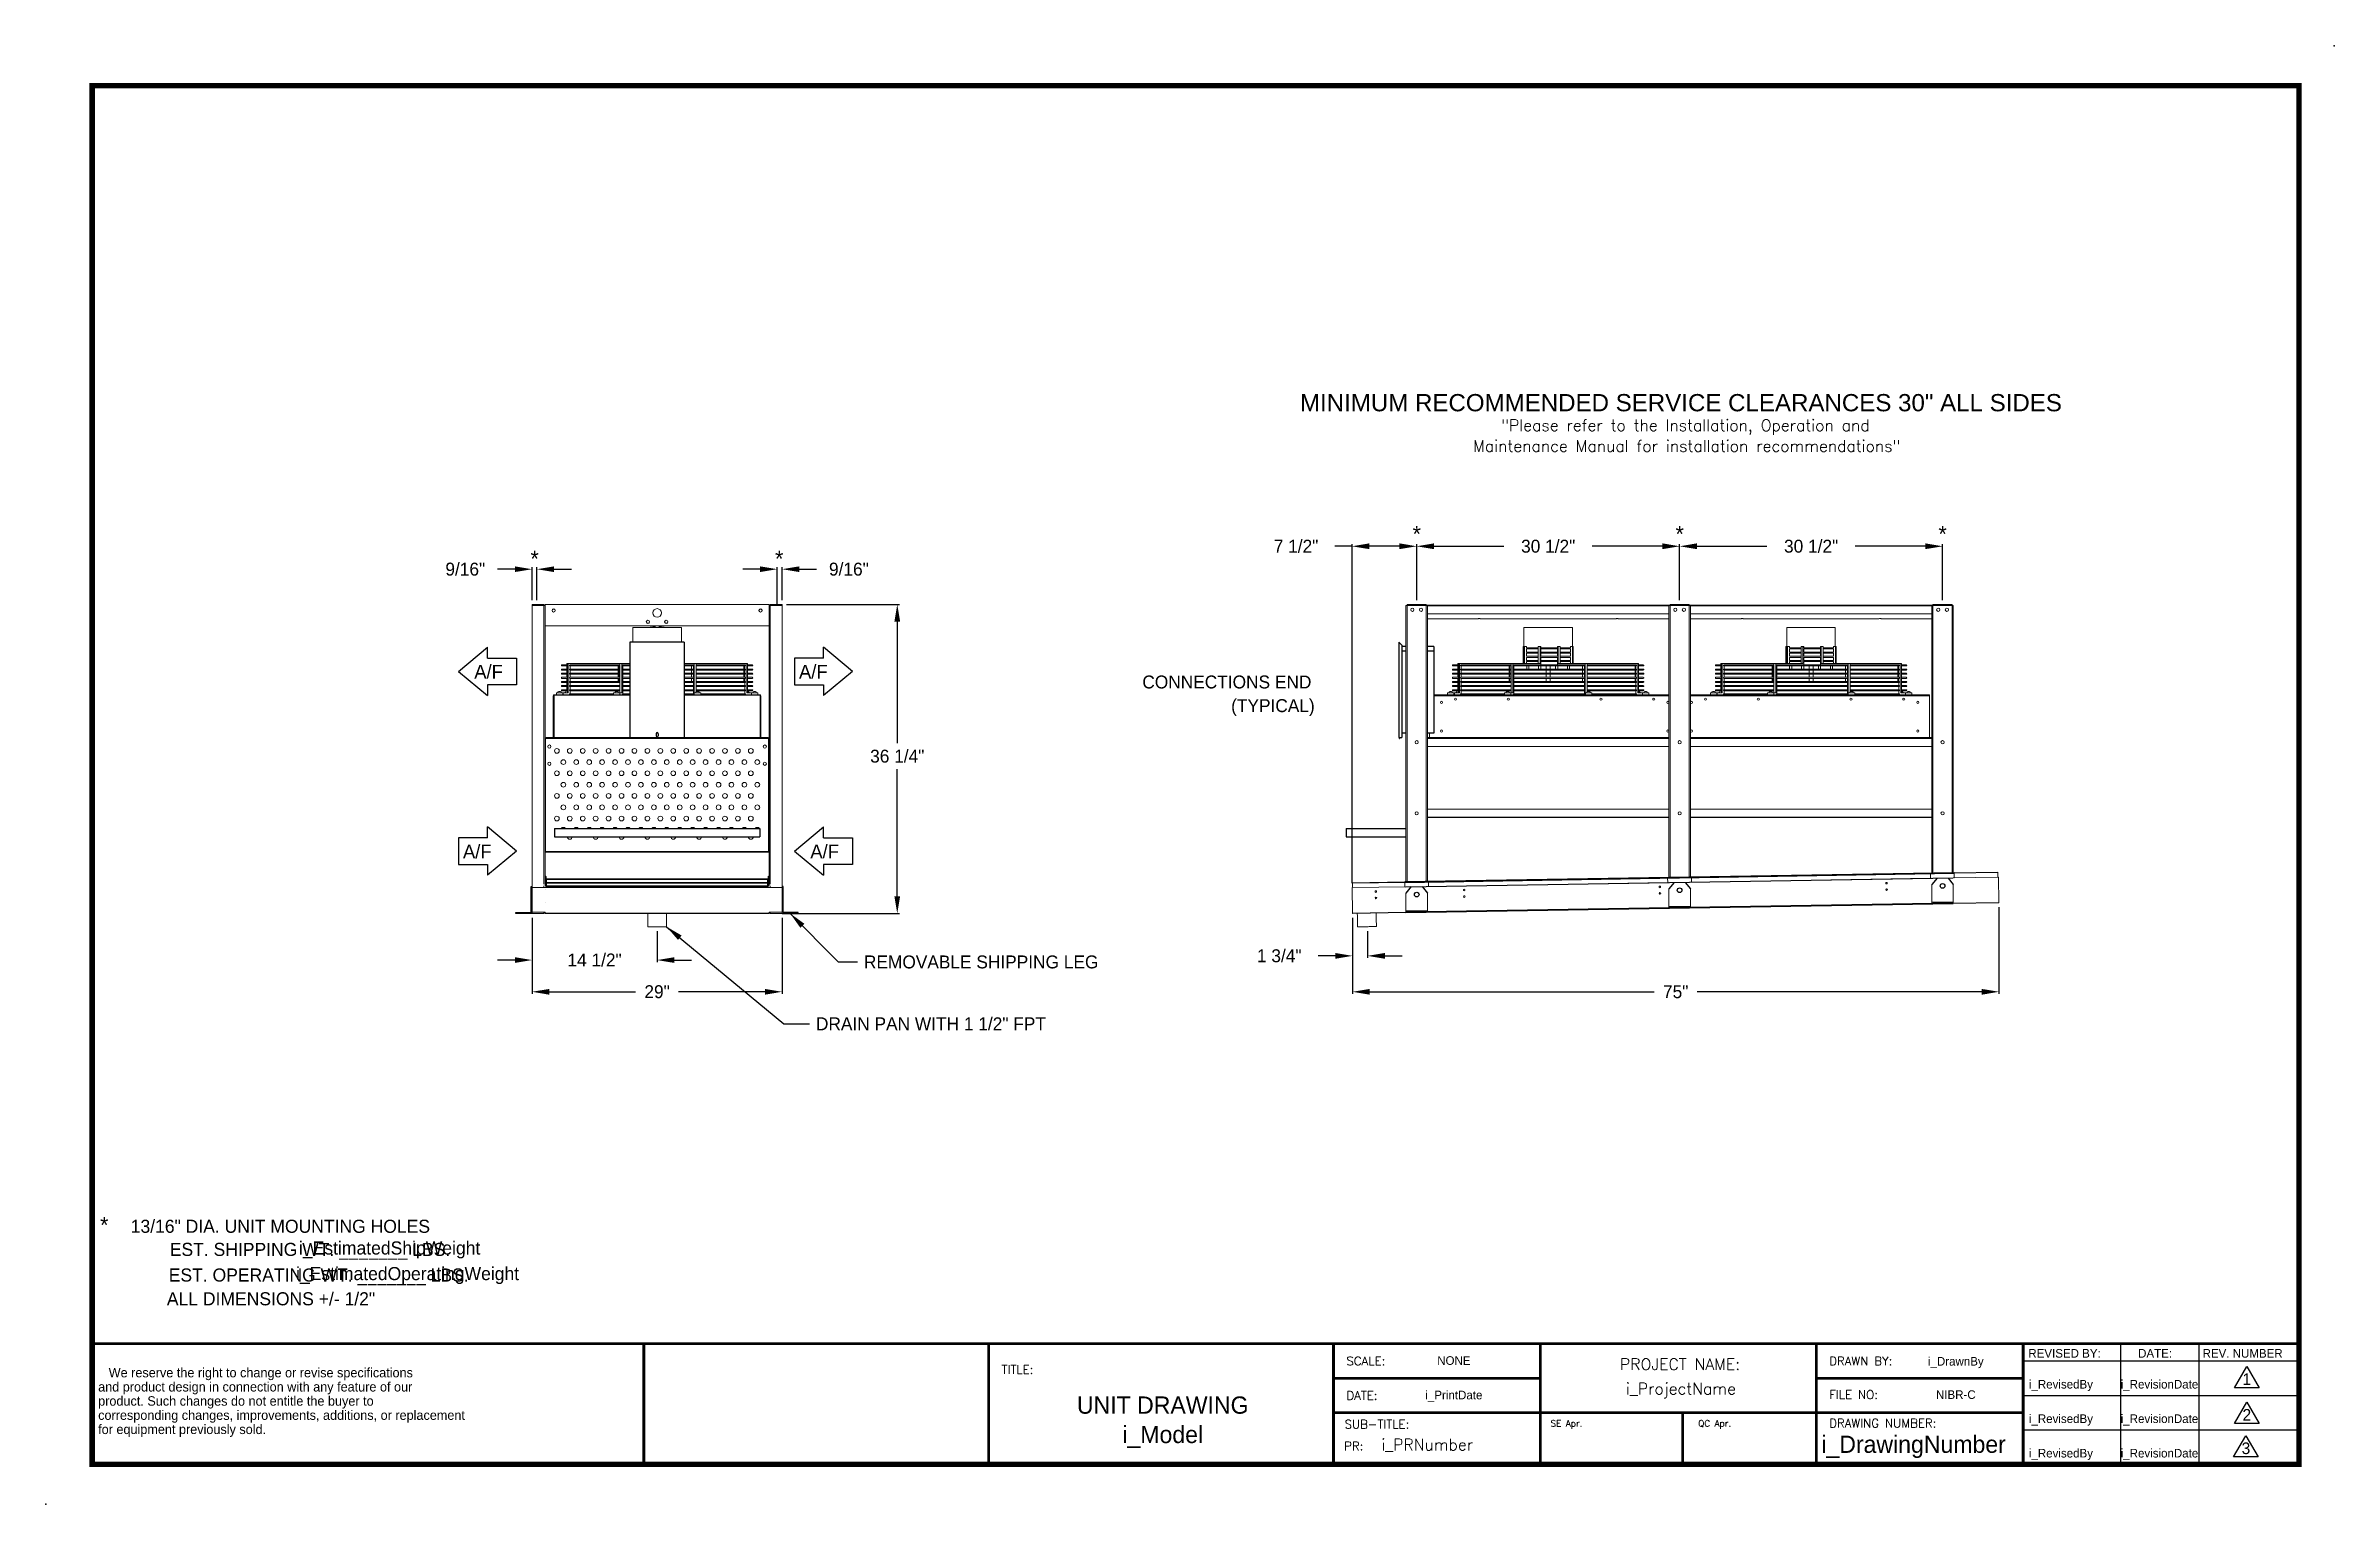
# Model space of a CAD drawing. Extents: x 6 to 271, y -23 to 146.
import ezdxf
from ezdxf.enums import TextEntityAlignment as Align

# ---------------------------------------------------------------- set-up
doc = ezdxf.new("R2010")
doc.units = 0
doc.header["$MEASUREMENT"] = 0
doc.layers.get('0').update_dxf_attribs({"linetype": 'CONTINUOUS'})
doc.layers.get('Defpoints').update_dxf_attribs({"linetype": 'CONTINUOUS'})
doc.styles.add('dimentions', font='ARIAL.TTF')
doc.styles.add('SIMPLEX', font='SIMPLEX')
doc.dimstyles.get("Standard").update_dxf_attribs({"dimtxt": 1.5, "dimasz": 2, "dimexe": 0.25, "dimexo": 0.5, "dimgap": 0.75, "dimtad": 0, "dimtih": 1, "dimtoh": 1, "dimdec": 4, "dimzin": 0, "dimdsep": 46, "dimlunit": 5, "dimtxsty": 'STANDARD', "dimcen": 0.125, "dimclrd": 1, "dimclre": 1, "dimclrt": 1, "dimadec": 0, "dimazin": 0, "dimtfac": 1, "dimtdec": 4, "dimtofl": 0, "dimtmove": 0, "dimatfit": 3, "dimfxl": 1, "dimfrac": 2, "dimtolj": 1, "dimtzin": 0, "dimarcsym": 0})

msp = doc.modelspace()

# ---------------------------------------------------------------- texts
at = {"color": 7, "lineweight": 30}
for s, height, style, p in [('MINIMUM RECOMMENDED SERVICE CLEARANCES 30" ALL SIDES', 1.99998, 'dimentions', (151.11411, 103.96682)), ('SE Apr.', 0.749993, 'SIMPLEX', (180.18161, -13.86548)), ('QC Apr.', 0.749993, 'SIMPLEX', (197.3109, -13.86548))]:
    msp.add_text(s, height=height, dxfattribs=dict(at, style=style)).set_placement(p)
at = {"color": 7, "style": 'SIMPLEX'}
for s, p in [('"Please refer to the Installation, Operation and', (195.82622, 101.67928)), ('Maintenance Manual for installation recommendations"', (195.98461, 99.27221)), ('PROJECT NAME:', (195.20741, -7.28234)), ('i_ProjectName', (195.30839, -10.12478))]:
    msp.add_text(s, height=1.3279867, dxfattribs=at).set_placement(p, align=Align.CENTER)
at = {"color": 7}
for s, height, p in [('*', 1.87063, (164.66591, 88.79439)), ('*', 1.87063, (195.16591, 88.79439)), ('*', 1.87063, (225.66591, 88.79439)), ('*', 1.87063, (62.33886, 85.92029)), ('*', 1.87063, (90.70768, 85.92029)), ('*', 1.87063, (12.41754, 8.59911)), ('EST. SHIPPING WT. _______ LBS.', 1.5199848, (36.27932, 5.94276)), ('i_EstimatedShipWeight', 1.5217292, (45.51786, 6.1088)), ('EST. OPERATING WT. _______ LBS.', 1.5199848, (37.2886, 2.96957)), ('i_EstimatedOperatingWeight', 1.5199848, (47.59767, 3.13561)), ('ALL DIMENSIONS +/- 1/2"', 1.5199848, (31.75397, 0.21106)), ('NONE', 0.99999, (168.9697, -6.69626)), ('i_DrawnBy', 0.99999, (227.19398, -6.78205)), ('1', 1.35154, (260.95552, -9.02329)), ('UNIT DRAWING', 1.99998, (135.19615, -12.36641)), ('i_PrintDate', 0.99999, (168.9697, -10.69622)), ('NIBR-C', 0.99999, (227.19398, -10.65101)), ('i_RevisedBy', 0.99999, (239.38829, -9.44688)), ('i_RevisionDate', 0.99999, (250.82045, -9.44688)), ('i_RevisedBy', 0.99999, (239.38829, -13.44684)), ('i_RevisionDate', 0.99999, (250.82045, -13.44684)), ('2', 1.35154, (260.95552, -13.17359)), ('i_Model', 1.99998, (135.19615, -15.77508)), ('i_DrawingNumber', 1.99998, (222.29665, -16.91083)), ('3', 1.35154, (260.85067, -17.05479)), ('i_RevisedBy', 0.99999, (239.38829, -17.4468)), ('i_RevisionDate', 0.99999, (250.82045, -17.4468))]:
    msp.add_text(s, height=height, dxfattribs=at).set_placement(p, align=Align.CENTER)
for s, height, p in [('A/F', 1.59375, (55.33669, 72.94803)), ('A/F', 1.59375, (94.31946, 52.08978)), ('13/16" DIA. UNIT MOUNTING HOLES', 1.5199848, (15.48474, 8.62543)), ('REVISED BY:', 0.99999, (235.6064, -5.86122)), ('DATE:', 0.99999, (248.34057, -5.86122)), ('REV. NUMBER', 0.99999, (255.81864, -5.86122))]:
    msp.add_text(s, height=height, dxfattribs=at).set_placement(p)
at = {"color": 7, "lineweight": 30}
for s, p in [('   We reserve the right to change or revise specifications', (11.70445, -8.14669)), ('and product design in connection with any feature of our', (11.70445, -9.7915)), ('product. Such changes do not entitle the buyer to', (11.70445, -11.43631)), ('corresponding changes, improvements, additions, or replacement', (11.70445, -13.08111)), ('for equipment previously sold.', (11.70445, -14.72592))]:
    msp.add_text(s, height=1.0965375, dxfattribs=at).set_placement(p)
at = {"color": 7, "style": 'SIMPLEX'}
for s, height, p in [('TITLE:', 0.99999, (116.50733, -7.74909)), ('SCALE:', 0.99999, (156.50693, -6.7491)), ('DRAWN BY:', 0.99999, (212.50637, -6.7491)), ('DATE:', 0.99999, (156.50693, -10.74906)), ('FILE NO:', 0.99999, (212.50637, -10.65238)), ('SUB-TITLE:', 0.99999, (156.29024, -14.08915)), ('DRAWING NUMBER:', 0.99999, (212.50637, -13.96772)), ('i_PRNumber', 1.327987, (160.55975, -16.618))]:
    msp.add_text(s, height=height, dxfattribs=at).set_placement(p)
msp.add_text('PR:', height=0.99999, dxfattribs=at).set_placement((158.46593, -16.618), align=Align.RIGHT)
at = {"color": 7, "char_height": 1.5}
for s, insert, attachment_point in [('CONNECTIONS END', (132.8285, 73.30179), 1), ('(TYPICAL)', (143.13028, 70.55566), 1), ('36 1/4"', (104.40054, 63.93615), 5), ('REMOVABLE SHIPPING LEG', (100.53514, 40.81173), 1), ('DRAIN PAN WITH 1 1/2" FPT', (94.96665, 33.63272), 1)]:
    msp.add_mtext(s, dxfattribs=dict(at, insert=insert, attachment_point=attachment_point))

# ---------------------------------------------------------------- blocks, each defined once
blk = doc.blocks.new('*D20')
at = {"color": 7, "lineweight": -2}
for p, q in [((164.66, 82.06), (164.66, 88.55)), ((166.66, 88.3), (174.78, 88.3)), ((193.16, 88.3), (185.03, 88.3)), ((195.16, 82.06), (195.16, 88.55))]:
    blk.add_line(p, q, dxfattribs=at)
at = {"color": 7}
for points in [[(166.66, 88.64), (166.66, 87.97), (164.66, 88.3)], [(193.16, 88.64), (193.16, 87.97), (195.16, 88.3)]]:
    blk.add_solid(points, dxfattribs=at)
at = {"layer": 'Defpoints', "color": 0}
for p in [(195.16, 88.3), (164.66, 81.56), (195.16, 81.56)]:
    blk.add_point(p, dxfattribs=at)
at = {"color": 7, "insert": (179.91, 88.3), "char_height": 1.5, "attachment_point": 5}
blk.add_mtext('\\A1;30 1/2"', dxfattribs=at)
blk = doc.blocks.new('*D21')
at = {"color": 7, "lineweight": -2}
for p, q in [((195.16, 82.06), (195.16, 88.55)), ((197.16, 88.3), (205.28, 88.3)), ((223.66, 88.3), (215.53, 88.3)), ((225.66, 82.06), (225.66, 88.55))]:
    blk.add_line(p, q, dxfattribs=at)
at = {"color": 7}
for points in [[(197.16, 88.64), (197.16, 87.97), (195.16, 88.3)], [(223.66, 88.64), (223.66, 87.97), (225.66, 88.3)]]:
    blk.add_solid(points, dxfattribs=at)
at = {"layer": 'Defpoints', "color": 0}
for p in [(225.66, 88.3), (195.16, 81.56), (225.66, 81.56)]:
    blk.add_point(p, dxfattribs=at)
at = {"color": 7, "insert": (210.41, 88.3), "char_height": 1.5, "attachment_point": 5}
blk.add_mtext('\\A1;30 1/2"', dxfattribs=at)
blk = doc.blocks.new('*D22')
at = {"color": 7, "lineweight": -2}
for p, q in [((157.21, 45.19), (157.21, 36.35)), ((232.2, 46.42), (232.2, 36.35)), ((159.21, 36.6), (192.2, 36.6)), ((230.2, 36.6), (197.2, 36.6))]:
    blk.add_line(p, q, dxfattribs=at)
at = {"color": 7}
for points in [[(159.21, 36.93), (159.21, 36.26), (157.21, 36.6)], [(230.2, 36.93), (230.2, 36.26), (232.2, 36.6)]]:
    blk.add_solid(points, dxfattribs=at)
at = {"layer": 'Defpoints', "color": 0}
for p in [(157.21, 45.69), (232.2, 46.92), (157.21, 36.6)]:
    blk.add_point(p, dxfattribs=at)
at = {"color": 7, "insert": (194.7, 36.6), "char_height": 1.5, "attachment_point": 5}
blk.add_mtext('\\A1;75"', dxfattribs=at)
blk = doc.blocks.new('*D23')
at = {"color": 7, "lineweight": -2}
for p, q in [((157.16, 88.3), (155.16, 88.3)), ((157.16, 49.19), (157.16, 88.55)), ((162.66, 88.3), (159.16, 88.3)), ((164.66, 82.06), (164.66, 88.55))]:
    blk.add_line(p, q, dxfattribs=at)
at = {"color": 7}
for points in [[(159.16, 88.64), (159.16, 87.97), (157.16, 88.3)], [(162.66, 88.64), (162.66, 87.97), (164.66, 88.3)]]:
    blk.add_solid(points, dxfattribs=at)
at = {"layer": 'Defpoints', "color": 0}
for p in [(157.16, 88.3), (164.66, 81.56), (157.16, 48.69)]:
    blk.add_point(p, dxfattribs=at)
at = {"color": 7, "insert": (150.66, 88.3), "char_height": 1.5, "attachment_point": 5}
blk.add_mtext('\\A1;7 1/2"', dxfattribs=at)
blk = doc.blocks.new('*D24')
at = {"color": 7, "lineweight": -2}
for p, q in [((62.04, 45.19), (62.04, 36.35)), ((91.04, 45.19), (91.04, 36.35)), ((64.04, 36.6), (74.04, 36.6)), ((89.04, 36.6), (79.04, 36.6))]:
    blk.add_line(p, q, dxfattribs=at)
at = {"color": 7}
for points in [[(64.04, 36.93), (64.04, 36.26), (62.04, 36.6)], [(89.04, 36.93), (89.04, 36.26), (91.04, 36.6)]]:
    blk.add_solid(points, dxfattribs=at)
at = {"layer": 'Defpoints', "color": 0}
for p in [(62.04, 45.69), (91.04, 45.69), (91.04, 36.6)]:
    blk.add_point(p, dxfattribs=at)
at = {"color": 7, "insert": (76.54, 36.6), "char_height": 1.5, "attachment_point": 5}
blk.add_mtext('\\A1;29"', dxfattribs=at)
blk = doc.blocks.new('*D25')
at = {"color": 7, "lineweight": -2}
for p, q in [((62.04, 45.19), (62.04, 40.03)), ((76.54, 43.64), (76.54, 40.03)), ((60.04, 40.28), (58.04, 40.28)), ((78.54, 40.28), (80.54, 40.28))]:
    blk.add_line(p, q, dxfattribs=at)
at = {"color": 7}
for points in [[(60.04, 40.61), (60.04, 39.95), (62.04, 40.28)], [(78.54, 40.61), (78.54, 39.95), (76.54, 40.28)]]:
    blk.add_solid(points, dxfattribs=at)
at = {"layer": 'Defpoints', "color": 0}
for p in [(62.04, 45.69), (76.54, 44.14), (62.04, 40.28)]:
    blk.add_point(p, dxfattribs=at)
at = {"color": 7, "insert": (69.29, 40.28), "char_height": 1.5, "attachment_point": 5}
blk.add_mtext('\\A1;14 1/2"', dxfattribs=at)
blk = doc.blocks.new('Air Flow Arror')
for p, q in [((-1.54, 6.74), (-4.35, 3.37)), ((-1.54, 6.74), (1.26, 3.37)), ((-3.09, 3.37), (-4.35, 3.37)), ((-3.09, 3.37), (-3.09, 0)), ((0, 0), (0, 3.37)), ((0, 3.37), (1.26, 3.37)), ((-3.09, 0), (0, 0))]:
    blk.add_line(p, q)
blk.add_text('A/F', height=1.594, rotation=90).set_placement((-0.71, 0.53))
blk = doc.blocks.new('099front')
at = {"color": 0, "ltscale": 7}
for p, q in [((59.35, 106.85), (53.04, 106.85)), ((53.04, 106.85), (53.04, 95.79)), ((59.35, 106.85), (59.35, 95.79)), ((53.04, 95.79), (59.35, 95.79)), ((56.07, 96.23), (56.07, 95.98)), ((56.32, 96.23), (56.32, 95.98))]:
    blk.add_line(p, q, dxfattribs=at)
for centre, start, end in [((56.2, 96.23), 0, 180), ((56.2, 95.98), 180, 0)]:
    blk.add_arc(centre, 0.125, start, end, dxfattribs=at)
blk = doc.blocks.new('*D29')
at = {"color": 7, "lineweight": -2}
for p, q in [((88.48, 85.64), (86.48, 85.64)), ((90.48, 82.06), (90.48, 85.89)), ((91.04, 82.06), (91.04, 85.89)), ((93.04, 85.64), (95.04, 85.64))]:
    blk.add_line(p, q, dxfattribs=at)
at = {"color": 7}
for points in [[(88.48, 85.97), (88.48, 85.31), (90.48, 85.64)], [(93.04, 85.97), (93.04, 85.31), (91.04, 85.64)]]:
    blk.add_solid(points, dxfattribs=at)
at = {"layer": 'Defpoints', "color": 0}
for p in [(90.48, 85.64), (90.48, 81.56), (91.04, 81.56)]:
    blk.add_point(p, dxfattribs=at)
at = {"color": 7, "insert": (98.79, 85.64), "char_height": 1.5, "attachment_point": 5}
blk.add_mtext('\\A1;9/16"', dxfattribs=at)
blk = doc.blocks.new('*D30')
at = {"color": 7, "lineweight": -2}
for p, q in [((60.04, 85.64), (58.04, 85.64)), ((62.04, 82.06), (62.04, 85.89)), ((62.6, 82.06), (62.6, 85.89)), ((64.6, 85.64), (66.6, 85.64))]:
    blk.add_line(p, q, dxfattribs=at)
at = {"color": 7}
for points in [[(60.04, 85.97), (60.04, 85.31), (62.04, 85.64)], [(64.6, 85.97), (64.6, 85.31), (62.6, 85.64)]]:
    blk.add_solid(points, dxfattribs=at)
at = {"layer": 'Defpoints', "color": 0}
for p in [(62.04, 85.64), (62.04, 81.56), (62.6, 81.56)]:
    blk.add_point(p, dxfattribs=at)
at = {"color": 7, "insert": (54.29, 85.64), "char_height": 1.5, "attachment_point": 5}
blk.add_mtext('\\A1;9/16"', dxfattribs=at)
blk = doc.blocks.new('*D31')
at = {"color": 7, "lineweight": -2}
for p, q in [((157.21, 44.69), (157.21, 40.52)), ((158.96, 43.65), (158.96, 40.52)), ((155.21, 40.77), (153.21, 40.77)), ((160.96, 40.77), (162.96, 40.77))]:
    blk.add_line(p, q, dxfattribs=at)
at = {"color": 7}
for points in [[(155.21, 41.1), (155.21, 40.43), (157.21, 40.77)], [(160.96, 41.1), (160.96, 40.43), (158.96, 40.77)]]:
    blk.add_solid(points, dxfattribs=at)
at = {"layer": 'Defpoints', "color": 0}
for p in [(157.21, 45.19), (158.96, 44.15), (157.21, 40.77)]:
    blk.add_point(p, dxfattribs=at)
at = {"color": 7, "insert": (148.71, 40.77), "char_height": 1.5, "attachment_point": 5}
blk.add_mtext('\\A1;1 3/4"', dxfattribs=at)

# ---------------------------------------------------------------- dimensions: what is measured, and where the dimension line sits
at = {"color": 7}
for base, p1, p2, picture, middle in [((157.15641, 88.30276), (164.65541, 81.56115), (157.15641, 48.68813), '*D23', (150.65641, 88.30276)), ((195.15541, 88.30276), (164.65541, 81.56115), (195.15541, 81.56115), '*D20', (179.90541, 88.30276)), ((225.65541, 88.30276), (195.15541, 81.56115), (225.65541, 81.56115), '*D21', (210.40541, 88.30276)), ((62.04187, 85.63982), (62.60437, 81.56115), (62.04187, 81.56115), '*D30', (54.29187, 85.63982)), ((62.04187, 40.28011), (76.54187, 44.13548), (62.04187, 45.68615), '*D25', (69.29187, 40.28011)), ((157.2056, 40.76761), (158.96452, 44.15467), (157.2056, 45.18854), '*D31', (148.7056, 40.76761)), ((157.2056, 36.59668), (232.19552, 46.91805), (157.2056, 45.68854), '*D22', (194.70056, 36.59668))]:
    dim = msp.add_linear_dim(base=base, p1=p1, p2=p2, dimstyle='Standard', override={"dimpost": '"', "dimclrd": 7, "dimclre": 7, "dimclrt": 7}, dxfattribs=at)
    dim.commit()
    dim.dimension.update_dxf_attribs({"geometry": picture, "text_midpoint": middle})
for base, p1, p2, picture, middle in [((90.47937, 85.63982), (91.04187, 81.56115), (90.47937, 81.56115), '*D29', (98.79187, 85.63982)), ((91.04187, 36.59668), (62.04187, 45.68615), (91.04187, 45.68615), '*D24', (76.54187, 36.59668))]:
    dim = msp.add_linear_dim(base=base, p1=p1, p2=p2, dimstyle='Standard', override={"dimpost": '"', "dimclrd": 7, "dimclre": 7, "dimclrt": 7}, dxfattribs=at)
    dim.commit()
    dim.dimension.update_dxf_attribs({"geometry": picture, "text_midpoint": middle, "dimtype": 160})

# ---------------------------------------------------------------- linework, layer by layer
at = {"color": 7}
for p, q in [((90.47937, 81.56115), (90.47937, 82.69533)), ((91.54187, 81.56115), (104.65054, 81.56115)), ((104.40054, 79.56115), (104.40054, 65.43615)), ((53.49459, 73.77911), (56.86228, 76.58542)), ((56.86228, 75.32258), (56.86228, 76.58542)), ((56.86228, 75.32258), (60.22998, 75.32258)), ((60.22998, 75.32258), (60.22998, 72.23565)), ((53.49459, 73.77911), (56.86228, 70.97281)), ((60.22998, 72.23565), (56.86228, 72.23565)), ((56.86228, 72.23565), (56.86228, 70.97281)), ((104.40054, 47.68615), (104.40054, 62.43615)), ((64.64187, 55.54908), (88.44187, 55.54908)), ((64.64187, 55.54908), (64.64187, 54.56965)), ((64.64187, 54.56965), (88.44187, 54.56965)), ((88.44187, 55.54908), (88.44187, 54.56965)), ((92.47735, 52.92087), (95.84505, 55.72717)), ((95.84505, 54.46433), (95.84505, 55.72717)), ((95.84505, 54.46433), (99.21275, 54.46433)), ((99.21275, 54.46433), (99.21275, 51.3774)), ((156.46822, 55.54908), (163.40541, 55.54908)), ((156.46822, 55.54908), (156.46822, 54.56965)), ((156.46822, 54.56965), (163.40541, 54.56965)), ((92.47735, 52.92087), (95.84505, 50.11456)), ((99.21275, 51.3774), (95.84505, 51.3774)), ((95.84505, 51.3774), (95.84505, 50.11456)), ((61.91687, 45.81115), (61.91687, 48.81115)), ((61.91687, 48.81115), (62.04187, 48.81115)), ((91.16687, 48.81115), (91.04187, 48.81115)), ((91.16687, 45.81115), (91.16687, 48.81115)), ((227.0129, 50.39018), (163.27147, 49.3451)), ((163.27147, 49.3451), (163.27219, 49.30091)), ((163.27219, 49.30091), (227.01362, 50.34599)), ((163.40541, 48.79059), (226.90541, 49.83171)), ((164.01595, 48.8006), (163.40541, 48.05485)), ((165.29486, 48.8006), (165.90541, 48.05485)), ((194.51595, 49.30067), (193.90541, 48.55492)), ((195.79486, 49.30067), (196.40541, 48.55492)), ((225.01595, 49.80073), (224.40541, 49.05499)), ((226.29486, 49.80073), (226.90541, 49.05499)), ((60.16687, 45.68615), (60.16687, 45.81115)), ((60.16687, 45.81115), (61.91687, 45.81115)), ((62.04187, 45.68615), (60.16687, 45.68615)), ((91.04187, 45.68615), (92.91687, 45.68615)), ((92.91687, 45.81115), (91.16687, 45.81115)), ((91.54187, 45.68615), (104.65054, 45.68615)), ((92.91687, 45.68615), (92.91687, 45.81115)), ((226.90541, 46.88232), (163.40541, 45.84119)), ((163.40541, 45.79019), (226.90541, 46.83131)), ((165.90541, 46.00718), (163.40541, 45.96619)), ((163.40541, 45.84119), (163.40541, 45.79019)), ((196.40541, 46.50725), (193.90541, 46.46626)), ((193.90541, 46.34126), (193.90541, 46.29025)), ((226.90541, 47.00732), (224.40541, 46.96633)), ((224.40541, 46.84133), (224.40541, 46.79032)), ((75.00775, -18.24898), (75.00775, -4.24912)), ((115.00735, -18.24898), (115.00735, -4.24912)), ((155.00695, -4.24912), (235.00615, -4.24912)), ((155.00695, -18.24898), (155.00695, -4.24912)), ((179.00671, -4.24912), (179.00671, -18.24898)), ((211.00639, -4.24912), (211.00639, -12.24904)), ((235.00615, -4.24912), (235.00615, -18.24898)), ((235.00615, -4.24912), (267.00583, -4.24912)), ((235.00615, -4.24912), (235.00615, -6.2491)), ((246.29697, -4.24912), (246.29697, -10.24906)), ((255.38999, -4.24912), (255.38999, -10.24906)), ((235.00615, -6.2491), (267.00583, -6.2491)), ((179.00671, -8.24908), (155.00695, -8.24908)), ((211.00639, -8.24908), (235.00615, -8.24908)), ((211.00639, -12.24904), (211.00639, -8.24908)), ((235.00615, -10.24906), (267.00583, -10.24906)), ((246.29697, -8.24908), (246.29697, -14.24902)), ((255.38999, -8.24908), (255.38999, -14.24902)), ((235.00615, -12.24904), (155.00695, -12.24904)), ((195.50654, -12.24904), (195.50654, -18.24898)), ((211.00639, -12.24904), (211.00639, -18.24898)), ((246.29697, -12.24904), (246.29697, -18.24898)), ((255.38999, -12.24904), (255.38999, -18.24898)), ((235.00615, -14.24902), (267.00583, -14.24902)), ((235.00615, -18.24898), (267.00583, -18.24898))]:
    msp.add_line(p, q, dxfattribs=at)
at = {"color": 7, "linetype": 'Continuous', "lineweight": 15}
for p, q in [((62.04187, 81.56115), (62.04187, 81.42665)), ((63.40637, 81.56115), (62.04187, 81.56115)), ((63.40637, 81.42665), (62.04187, 81.42665)), ((62.04187, 81.42565), (62.04187, 45.82165)), ((63.40637, 81.42565), (62.04187, 81.42565)), ((63.40637, 81.42665), (63.40637, 81.56115)), ((63.40637, 81.42565), (63.54187, 81.42565)), ((63.40637, 81.42565), (63.40637, 49.07531)), ((89.54187, 81.56115), (63.54187, 81.56115)), ((63.54187, 81.56115), (63.54187, 81.42565)), ((63.54187, 48.93983), (63.54187, 81.42565)), ((89.54187, 81.42565), (89.54187, 81.56115)), ((89.54187, 81.42565), (89.67737, 81.42565)), ((89.54187, 48.93983), (89.54187, 81.42565)), ((89.67737, 81.56115), (89.67737, 81.42665)), ((89.67737, 81.56115), (91.04187, 81.56115)), ((89.67737, 81.42665), (91.04187, 81.42665)), ((89.67737, 81.42565), (91.04187, 81.42565)), ((89.67737, 49.07531), (89.67737, 81.42565)), ((91.04187, 81.56115), (91.04187, 81.42665)), ((91.04187, 81.42565), (91.04187, 45.82165)), ((163.40541, 81.42565), (163.40541, 49.3473)), ((163.40541, 81.42565), (163.53991, 81.42565)), ((163.53991, 81.42565), (163.53991, 49.3495)), ((163.54091, 81.42565), (163.53991, 81.42565)), ((163.54091, 81.56115), (163.54091, 81.42665)), ((163.54091, 81.56115), (165.76991, 81.56115)), ((163.54091, 81.42665), (165.76991, 81.42665)), ((163.54091, 81.42565), (163.54091, 81.42665)), ((163.54091, 81.42565), (165.76991, 81.42565)), ((163.54091, 49.34952), (163.54091, 81.42565)), ((165.76991, 81.56115), (165.76991, 81.42665)), ((165.76991, 81.47736), (194.04091, 81.47736)), ((165.76991, 81.42565), (165.76991, 81.42665)), ((165.76991, 49.38606), (165.76991, 81.42565)), ((165.77091, 81.42565), (165.76991, 81.42565)), ((165.77091, 81.42565), (165.77091, 49.38608)), ((165.90541, 81.42565), (165.77091, 81.42565)), ((165.90541, 81.42565), (165.90541, 49.38829)), ((165.90541, 81.37265), (193.90541, 81.37265)), ((165.90541, 80.4439), (193.90541, 80.4439)), ((165.90541, 79.88182), (171.71791, 79.88182)), ((172.09291, 79.88182), (187.71791, 79.88182)), ((188.09291, 79.88182), (193.90541, 79.88182)), ((193.90541, 81.42565), (193.90541, 49.84736)), ((193.90541, 81.42565), (194.03991, 81.42565)), ((194.03991, 81.42565), (194.03991, 49.84957)), ((194.04091, 81.42565), (194.03991, 81.42565)), ((194.04091, 81.56115), (194.04091, 81.42665)), ((194.04091, 81.56115), (196.26991, 81.56115)), ((194.04091, 81.42665), (196.26991, 81.42665)), ((194.04091, 81.42565), (194.04091, 81.42665)), ((194.04091, 81.42565), (196.26991, 81.42565)), ((194.04091, 49.84959), (194.04091, 81.42565)), ((196.26991, 81.56115), (196.26991, 81.42665)), ((196.26991, 81.47736), (224.54091, 81.47736)), ((196.26991, 81.42565), (196.26991, 81.42665)), ((196.27091, 81.42565), (196.26991, 81.42565)), ((196.26991, 49.88613), (196.26991, 81.42565)), ((196.40541, 81.42565), (196.27091, 81.42565)), ((196.27091, 81.42565), (196.27091, 49.88615)), ((196.40541, 81.42565), (196.40541, 49.88835)), ((196.40541, 81.37265), (224.40541, 81.37265)), ((196.40541, 80.4439), (224.40541, 80.4439)), ((196.40541, 79.88182), (202.21791, 79.88182)), ((202.59291, 79.88182), (218.21791, 79.88182)), ((218.59291, 79.88182), (224.40541, 79.88182)), ((224.40541, 81.42565), (224.40541, 50.34743)), ((224.40541, 81.42565), (224.53991, 81.42565)), ((224.53991, 81.42565), (224.53991, 50.34964)), ((224.54091, 81.42565), (224.53991, 81.42565)), ((224.54091, 81.56115), (224.54091, 81.42665)), ((224.54091, 81.56115), (226.76991, 81.56115)), ((224.54091, 81.42665), (226.76991, 81.42665)), ((224.54091, 81.42565), (224.54091, 81.42665)), ((224.54091, 81.42565), (226.76991, 81.42565)), ((224.54091, 50.34965), (224.54091, 81.42565)), ((226.76991, 81.56115), (226.76991, 81.42665)), ((226.76991, 81.42565), (226.76991, 81.42665)), ((226.77091, 81.42565), (226.76991, 81.42565)), ((226.76991, 50.3862), (226.76991, 81.42565)), ((226.90541, 81.42565), (226.77091, 81.42565)), ((226.77091, 81.42565), (226.77091, 50.38622)), ((226.90541, 81.42565), (226.90541, 50.38842)), ((63.54187, 79.06115), (89.54187, 79.06115)), ((79.35437, 78.87215), (73.72937, 78.87215)), ((76.30296, 78.96483), (75.46819, 79.06115)), ((76.31407, 79.06115), (76.30296, 78.96483)), ((76.78079, 78.96483), (76.76967, 79.06115)), ((77.61555, 79.06115), (76.78079, 78.96483)), ((180.9817, 78.87215), (177.09291, 78.87215)), ((182.71791, 78.87215), (180.9817, 78.87215)), ((211.4817, 78.87215), (207.59291, 78.87215)), ((213.21791, 78.87215), (211.4817, 78.87215)), ((66.14823, 74.53127), (65.50176, 74.53127)), ((65.50176, 74.41127), (66.14823, 74.41127)), ((66.05485, 74.68615), (66.05485, 74.53127)), ((66.14823, 74.68615), (66.05485, 74.68615)), ((66.05485, 74.41127), (66.05485, 74.0526)), ((66.2416, 74.68615), (66.14823, 74.68615)), ((66.14823, 74.68615), (66.14823, 71.30515)), ((66.2416, 74.68615), (66.2416, 71.30515)), ((72.23668, 74.68615), (66.2416, 74.68615)), ((66.43801, 74.41127), (72.23668, 74.41127)), ((72.23668, 74.53127), (66.43807, 74.53127)), ((66.46703, 74.0526), (66.46703, 74.41127)), ((72.01126, 74.41127), (72.01126, 74.0526)), ((72.10463, 74.0526), (72.10463, 74.41127)), ((72.46211, 74.68615), (72.23668, 74.68615)), ((72.23668, 74.68615), (72.23668, 71.30515)), ((72.46211, 74.68615), (72.46211, 71.30515)), ((73.38562, 74.68615), (72.46211, 74.68615)), ((72.54346, 74.41127), (73.38562, 74.41127)), ((73.38562, 74.53127), (72.54359, 74.53127)), ((72.55548, 74.0526), (72.55548, 74.41127)), ((79.69812, 74.68615), (80.84706, 74.68615)), ((80.76674, 74.53127), (79.69812, 74.53127)), ((79.69812, 74.41127), (80.76674, 74.41127)), ((80.52826, 74.0526), (80.52826, 74.41127)), ((80.75368, 74.0526), (80.75368, 74.41127)), ((80.84706, 74.68615), (80.84706, 71.30515)), ((81.07249, 74.68615), (80.84706, 74.68615)), ((81.07249, 74.68615), (81.07249, 71.41324)), ((81.07249, 74.68615), (86.93551, 74.68615)), ((86.74161, 74.53127), (81.07249, 74.53127)), ((81.07249, 74.41127), (86.74161, 74.41127)), ((86.61671, 74.0526), (86.61671, 74.41127)), ((86.71009, 74.0526), (86.71009, 74.41127)), ((86.93551, 74.68615), (86.93551, 71.30515)), ((87.02889, 74.68615), (86.93551, 74.68615)), ((87.02889, 74.68615), (87.02889, 71.30515)), ((87.58199, 74.53127), (87.02889, 74.53127)), ((87.02889, 74.41127), (87.58199, 74.41127)), ((169.51176, 74.53127), (168.86529, 74.53127)), ((168.86529, 74.41127), (169.51176, 74.41127)), ((169.41839, 74.68615), (169.41839, 74.53127)), ((169.51176, 74.68615), (169.41839, 74.68615)), ((169.41839, 74.41127), (169.41839, 74.0526)), ((169.60514, 74.68615), (169.51176, 74.68615)), ((169.51176, 74.68615), (169.51176, 71.30515)), ((169.60514, 74.68615), (169.60514, 71.30515)), ((175.60022, 74.68615), (169.60514, 74.68615)), ((169.80154, 74.41127), (175.60022, 74.41127)), ((175.60022, 74.53127), (169.8016, 74.53127)), ((169.83056, 74.0526), (169.83056, 74.41127)), ((175.37479, 74.41127), (175.37479, 74.0526)), ((175.46817, 74.0526), (175.46817, 74.41127)), ((175.82564, 74.68615), (175.60022, 74.68615)), ((175.60022, 74.68615), (175.60022, 71.30515)), ((175.82564, 74.68615), (175.82564, 71.30515)), ((178.96116, 74.68615), (175.82564, 74.68615)), ((175.907, 74.41127), (184.13028, 74.41127)), ((184.13028, 74.53127), (175.90713, 74.53127)), ((175.91902, 74.0526), (175.91902, 74.41127)), ((176.98819, 76.68115), (176.98819, 74.68615)), ((177.08157, 76.68115), (176.98819, 76.68115)), ((177.17494, 76.68115), (177.08157, 76.68115)), ((177.08157, 76.68115), (177.08157, 74.68615)), ((177.17494, 76.68115), (177.17494, 74.68615)), ((177.40037, 76.68115), (177.17494, 76.68115)), ((177.40037, 76.53033), (177.40037, 76.68115)), ((178.73573, 76.53127), (177.40037, 76.53127)), ((177.40037, 76.03033), (177.40037, 76.41221)), ((177.40037, 76.41127), (178.73573, 76.41127)), ((178.73573, 76.03127), (177.40037, 76.03127)), ((177.40037, 75.53033), (177.40037, 75.9122)), ((177.40037, 75.91127), (178.73573, 75.91127)), ((178.73573, 75.53127), (177.40037, 75.53127)), ((177.40037, 75.03033), (177.40037, 75.4122)), ((177.40037, 75.41127), (178.73573, 75.41127)), ((178.73573, 75.03127), (177.40037, 75.03127)), ((177.40037, 74.68615), (177.40037, 74.91221)), ((177.40037, 74.91127), (178.73573, 74.91127)), ((178.96116, 76.68115), (178.73573, 76.68115)), ((178.73573, 76.68115), (178.73573, 74.68615)), ((178.96116, 76.68115), (178.96116, 74.68615)), ((179.05454, 76.68115), (178.96116, 76.68115)), ((179.05454, 76.53033), (179.05454, 76.68115)), ((180.9817, 76.53127), (179.05454, 76.53127)), ((179.05454, 76.03033), (179.05454, 76.41221)), ((179.05454, 76.41127), (180.9817, 76.41127)), ((180.9817, 76.03127), (179.05454, 76.03127)), ((179.05454, 75.53033), (179.05454, 75.9122)), ((179.05454, 75.91127), (180.9817, 75.91127)), ((180.9817, 75.53127), (179.05454, 75.53127)), ((179.05454, 75.03033), (179.05454, 75.4122)), ((179.05454, 75.41127), (180.9817, 75.41127)), ((180.9817, 75.03127), (179.05454, 75.03127)), ((179.05454, 74.53127), (179.05454, 74.91221)), ((179.05454, 74.91127), (180.9817, 74.91127)), ((180.9817, 76.53127), (180.9817, 76.68115)), ((180.9817, 76.68115), (181.07508, 76.68115)), ((180.9817, 76.03127), (180.9817, 76.41127)), ((180.9817, 75.53127), (180.9817, 75.91127)), ((180.9817, 75.03127), (180.9817, 75.41127)), ((180.9817, 74.53127), (180.9817, 74.91127)), ((181.07508, 76.68115), (181.07508, 74.68615)), ((181.3005, 76.68115), (181.07508, 76.68115)), ((181.07508, 74.68615), (184.21059, 74.68615)), ((181.3005, 76.68115), (181.3005, 74.68615)), ((182.50382, 76.53127), (181.3005, 76.53127)), ((181.3005, 76.41127), (182.50382, 76.41127)), ((182.50382, 76.03127), (181.3005, 76.03127)), ((181.3005, 75.91127), (182.50382, 75.91127)), ((182.50382, 75.53127), (181.3005, 75.53127)), ((181.3005, 75.41127), (182.50382, 75.41127)), ((182.50382, 75.03127), (181.3005, 75.03127)), ((181.3005, 74.91127), (182.50382, 74.91127)), ((182.50382, 76.53127), (182.50382, 76.68115)), ((182.50382, 76.68115), (182.72924, 76.68115)), ((182.50382, 76.03127), (182.50382, 76.41127)), ((182.50382, 75.53127), (182.50382, 75.91127)), ((182.50382, 75.03127), (182.50382, 75.41127)), ((182.50382, 74.68615), (182.50382, 74.91127)), ((182.72924, 76.68115), (182.72924, 74.68615)), ((182.82262, 76.68115), (182.72924, 76.68115)), ((182.82262, 76.68115), (182.82262, 74.68615)), ((183.89179, 74.0526), (183.89179, 74.41127)), ((184.11722, 74.0526), (184.11722, 74.41127)), ((184.21059, 74.68615), (184.21059, 71.30515)), ((184.43602, 74.68615), (184.21059, 74.68615)), ((184.43602, 74.68615), (184.43602, 71.41324)), ((184.43602, 74.68615), (190.29905, 74.68615)), ((190.10514, 74.53127), (184.43602, 74.53127)), ((184.43602, 74.41127), (190.10514, 74.41127)), ((189.98025, 74.0526), (189.98025, 74.41127)), ((190.07362, 74.0526), (190.07362, 74.41127)), ((190.29905, 74.68615), (190.29905, 71.30515)), ((190.39243, 74.68615), (190.29905, 74.68615)), ((190.39243, 74.68615), (190.39243, 71.30515)), ((190.94552, 74.53127), (190.39243, 74.53127)), ((190.39243, 74.41127), (190.94552, 74.41127)), ((200.01176, 74.53127), (199.36529, 74.53127)), ((199.36529, 74.41127), (200.01176, 74.41127)), ((199.91839, 74.68615), (199.91839, 74.53127)), ((200.01176, 74.68615), (199.91839, 74.68615)), ((199.91839, 74.41127), (199.91839, 74.0526)), ((200.10514, 74.68615), (200.01176, 74.68615)), ((200.01176, 74.68615), (200.01176, 71.30515)), ((200.10514, 74.68615), (200.10514, 71.30515)), ((206.10022, 74.68615), (200.10514, 74.68615)), ((200.30154, 74.41127), (206.10022, 74.41127)), ((206.10022, 74.53127), (200.3016, 74.53127)), ((200.33056, 74.0526), (200.33056, 74.41127)), ((205.87479, 74.41127), (205.87479, 74.0526)), ((205.96817, 74.0526), (205.96817, 74.41127)), ((206.32564, 74.68615), (206.10022, 74.68615)), ((206.10022, 74.68615), (206.10022, 71.30515)), ((206.32564, 74.68615), (206.32564, 71.30515)), ((209.46116, 74.68615), (206.32564, 74.68615)), ((206.40699, 74.41127), (214.63028, 74.41127)), ((214.63028, 74.53127), (206.40713, 74.53127)), ((206.41902, 74.0526), (206.41902, 74.41127)), ((207.48819, 76.68115), (207.48819, 74.68615)), ((207.58157, 76.68115), (207.48819, 76.68115)), ((207.67494, 76.68115), (207.58157, 76.68115)), ((207.58157, 76.68115), (207.58157, 74.68615)), ((207.67494, 76.68115), (207.67494, 74.68615)), ((207.90037, 76.68115), (207.67494, 76.68115)), ((207.90037, 76.53033), (207.90037, 76.68115)), ((209.23573, 76.53127), (207.90037, 76.53127)), ((207.90037, 76.03033), (207.90037, 76.41221)), ((207.90037, 76.41127), (209.23573, 76.41127)), ((209.23573, 76.03127), (207.90037, 76.03127)), ((207.90037, 75.53033), (207.90037, 75.9122)), ((207.90037, 75.91127), (209.23573, 75.91127)), ((209.23573, 75.53127), (207.90037, 75.53127)), ((207.90037, 75.03033), (207.90037, 75.4122)), ((207.90037, 75.41127), (209.23573, 75.41127)), ((209.23573, 75.03127), (207.90037, 75.03127)), ((207.90037, 74.68615), (207.90037, 74.91221)), ((207.90037, 74.91127), (209.23573, 74.91127)), ((209.46116, 76.68115), (209.23573, 76.68115)), ((209.23573, 76.68115), (209.23573, 74.68615)), ((209.46116, 76.68115), (209.46116, 74.68615)), ((209.55454, 76.68115), (209.46116, 76.68115)), ((209.55454, 76.53033), (209.55454, 76.68115)), ((211.4817, 76.53127), (209.55454, 76.53127)), ((209.55454, 76.03033), (209.55454, 76.41221)), ((209.55454, 76.41127), (211.4817, 76.41127)), ((211.4817, 76.03127), (209.55454, 76.03127)), ((209.55454, 75.53033), (209.55454, 75.9122)), ((209.55454, 75.91127), (211.4817, 75.91127)), ((211.4817, 75.53127), (209.55454, 75.53127)), ((209.55454, 75.03033), (209.55454, 75.4122)), ((209.55454, 75.41127), (211.4817, 75.41127)), ((211.4817, 75.03127), (209.55454, 75.03127)), ((209.55454, 74.53127), (209.55454, 74.91221)), ((209.55454, 74.91127), (211.4817, 74.91127)), ((211.4817, 76.53127), (211.4817, 76.68115)), ((211.4817, 76.68115), (211.57508, 76.68115)), ((211.4817, 76.03127), (211.4817, 76.41127)), ((211.4817, 75.53127), (211.4817, 75.91127)), ((211.4817, 75.03127), (211.4817, 75.41127)), ((211.4817, 74.53127), (211.4817, 74.91127)), ((211.57508, 76.68115), (211.57508, 74.68615)), ((211.8005, 76.68115), (211.57508, 76.68115)), ((211.57508, 74.68615), (214.71059, 74.68615)), ((211.8005, 76.68115), (211.8005, 74.68615)), ((213.00382, 76.53127), (211.8005, 76.53127)), ((211.8005, 76.41127), (213.00382, 76.41127)), ((213.00382, 76.03127), (211.8005, 76.03127)), ((211.8005, 75.91127), (213.00382, 75.91127)), ((213.00382, 75.53127), (211.8005, 75.53127)), ((211.8005, 75.41127), (213.00382, 75.41127)), ((213.00382, 75.03127), (211.8005, 75.03127)), ((211.8005, 74.91127), (213.00382, 74.91127)), ((213.00382, 76.53127), (213.00382, 76.68115)), ((213.00382, 76.68115), (213.22924, 76.68115)), ((213.00382, 76.03127), (213.00382, 76.41127)), ((213.00382, 75.53127), (213.00382, 75.91127)), ((213.00382, 75.03127), (213.00382, 75.41127)), ((213.00382, 74.68615), (213.00382, 74.91127)), ((213.22924, 76.68115), (213.22924, 74.68615)), ((213.32262, 76.68115), (213.22924, 76.68115)), ((213.32262, 76.68115), (213.32262, 74.68615)), ((214.39179, 74.0526), (214.39179, 74.41127)), ((214.61722, 74.0526), (214.61722, 74.41127)), ((214.71059, 74.68615), (214.71059, 71.30515)), ((214.93602, 74.68615), (214.71059, 74.68615)), ((214.93602, 74.68615), (214.93602, 71.41324)), ((214.93602, 74.68615), (220.79905, 74.68615)), ((220.60514, 74.53127), (214.93602, 74.53127)), ((214.93602, 74.41127), (220.60514, 74.41127)), ((220.48025, 74.0526), (220.48025, 74.41127)), ((220.57362, 74.0526), (220.57362, 74.41127)), ((220.79905, 74.68615), (220.79905, 71.30515)), ((220.89243, 74.68615), (220.79905, 74.68615)), ((220.89243, 74.68615), (220.89243, 71.30515)), ((221.44552, 74.53127), (220.89243, 74.53127)), ((220.89243, 74.41127), (221.44552, 74.41127)), ((66.14823, 74.0526), (65.50176, 74.0526)), ((65.50176, 73.9326), (66.14823, 73.9326)), ((66.14823, 73.57394), (65.50176, 73.57394)), ((65.50176, 73.45394), (66.14823, 73.45394)), ((66.14823, 73.09527), (65.50176, 73.09527)), ((65.50176, 72.97527), (66.14823, 72.97527)), ((66.14823, 72.6166), (65.50176, 72.6166)), ((65.50176, 72.49661), (66.14823, 72.49661)), ((66.14823, 72.13794), (65.50176, 72.13794)), ((65.50176, 72.01794), (66.14823, 72.01794)), ((66.05485, 73.9326), (66.05485, 73.57394)), ((66.05485, 73.45394), (66.05485, 73.09527)), ((66.05485, 72.97527), (66.05485, 72.6166)), ((66.05485, 72.49661), (66.05485, 72.13794)), ((66.05485, 72.01794), (66.05485, 71.65927)), ((66.43801, 73.9326), (72.23668, 73.9326)), ((66.43801, 73.45394), (72.23668, 73.45394)), ((66.43801, 72.97527), (72.23668, 72.97527)), ((66.43801, 72.49661), (72.23668, 72.49661)), ((66.43801, 72.01794), (72.23668, 72.01794)), ((72.23668, 74.0526), (66.43807, 74.0526)), ((72.23668, 73.57394), (66.43807, 73.57394)), ((72.23668, 73.09527), (66.43807, 73.09527)), ((72.23668, 72.6166), (66.43807, 72.6166)), ((72.23668, 72.13794), (66.43807, 72.13794)), ((66.46703, 73.57394), (66.46703, 73.9326)), ((66.46703, 73.09527), (66.46703, 73.45394)), ((66.46703, 72.6166), (66.46703, 72.97527)), ((66.46703, 72.13794), (66.46703, 72.49661)), ((66.46703, 71.65927), (66.46703, 72.01794)), ((72.01126, 73.9326), (72.01126, 73.57394)), ((72.01126, 73.45394), (72.01126, 73.09527)), ((72.01126, 72.97527), (72.01126, 72.6166)), ((72.10463, 73.57394), (72.10463, 73.9326)), ((72.10463, 73.09527), (72.10463, 73.45394)), ((72.10463, 72.6166), (72.10463, 72.97527)), ((72.54346, 73.9326), (73.38562, 73.9326)), ((72.54346, 73.45394), (73.38562, 73.45394)), ((72.54346, 72.97527), (73.38562, 72.97527)), ((72.54346, 72.49661), (73.38562, 72.49661)), ((72.54346, 72.01794), (73.38562, 72.01794)), ((73.38562, 74.0526), (72.54359, 74.0526)), ((73.38562, 73.57394), (72.54359, 73.57394)), ((73.38562, 73.09527), (72.54359, 73.09527)), ((73.38562, 72.6166), (72.54359, 72.6166)), ((73.38562, 72.13794), (72.54359, 72.13794)), ((72.55548, 73.57394), (72.55548, 73.9326)), ((72.55548, 73.09527), (72.55548, 73.45394)), ((72.55548, 72.6166), (72.55548, 72.97527)), ((72.55548, 72.13794), (72.55548, 72.49661)), ((72.55548, 71.65927), (72.55548, 72.01794)), ((80.76674, 74.0526), (79.69812, 74.0526)), ((79.69812, 73.9326), (80.76674, 73.9326)), ((80.76674, 73.57394), (79.69812, 73.57394)), ((79.69812, 73.45394), (80.76674, 73.45394)), ((80.76674, 73.09527), (79.69812, 73.09527)), ((79.69812, 72.97527), (80.76674, 72.97527)), ((80.76674, 72.6166), (79.69812, 72.6166)), ((79.69812, 72.49661), (80.76674, 72.49661)), ((80.76674, 72.13794), (79.69812, 72.13794)), ((79.69812, 72.01794), (80.76674, 72.01794)), ((80.52826, 73.57394), (80.52826, 73.9326)), ((80.52826, 73.09527), (80.52826, 73.45394)), ((80.52826, 72.6166), (80.52826, 72.97527)), ((80.75368, 73.57394), (80.75368, 73.9326)), ((80.75368, 73.09527), (80.75368, 73.45394)), ((80.75368, 72.6166), (80.75368, 72.97527)), ((80.75368, 72.13794), (80.75368, 72.49661)), ((80.75368, 71.65927), (80.75368, 72.01794)), ((86.74161, 74.0526), (81.07249, 74.0526)), ((81.07249, 73.9326), (86.74161, 73.9326)), ((86.74161, 73.57394), (81.07249, 73.57394)), ((81.07249, 73.45394), (86.74161, 73.45394)), ((86.74161, 73.09527), (81.07249, 73.09527)), ((81.07249, 72.97527), (86.74161, 72.97527)), ((86.74161, 72.6166), (81.07249, 72.6166)), ((81.07249, 72.49661), (86.74161, 72.49661)), ((86.74161, 72.13794), (81.07249, 72.13794)), ((81.07249, 72.01794), (86.74161, 72.01794)), ((86.61671, 73.57394), (86.61671, 73.9326)), ((86.61671, 73.09527), (86.61671, 73.45394)), ((86.61671, 72.6166), (86.61671, 72.97527)), ((86.71009, 73.57394), (86.71009, 73.9326)), ((86.71009, 73.09527), (86.71009, 73.45394)), ((86.71009, 72.6166), (86.71009, 72.97527)), ((86.71009, 72.13794), (86.71009, 72.49661)), ((86.71009, 71.65927), (86.71009, 72.01794)), ((87.58199, 74.0526), (87.02889, 74.0526)), ((87.02889, 73.9326), (87.58199, 73.9326)), ((87.58199, 73.57394), (87.02889, 73.57394)), ((87.02889, 73.45394), (87.58199, 73.45394)), ((87.58199, 73.09527), (87.02889, 73.09527)), ((87.02889, 72.97527), (87.58199, 72.97527)), ((87.58199, 72.6166), (87.02889, 72.6166)), ((87.02889, 72.49661), (87.58199, 72.49661)), ((87.58199, 72.13794), (87.02889, 72.13794)), ((87.02889, 72.01794), (87.58199, 72.01794)), ((169.51176, 74.0526), (168.86529, 74.0526)), ((168.86529, 73.9326), (169.51176, 73.9326)), ((169.51176, 73.57394), (168.86529, 73.57394)), ((168.86529, 73.45394), (169.51176, 73.45394)), ((169.51176, 73.09527), (168.86529, 73.09527)), ((168.86529, 72.97527), (169.51176, 72.97527)), ((169.51176, 72.6166), (168.86529, 72.6166)), ((168.86529, 72.49661), (169.51176, 72.49661)), ((169.51176, 72.13794), (168.86529, 72.13794)), ((168.86529, 72.01794), (169.51176, 72.01794)), ((169.41839, 73.9326), (169.41839, 73.57394)), ((169.41839, 73.45394), (169.41839, 73.09527)), ((169.41839, 72.97527), (169.41839, 72.6166)), ((169.41839, 72.49661), (169.41839, 72.13794)), ((169.41839, 72.01794), (169.41839, 71.65927)), ((169.80154, 73.9326), (175.60022, 73.9326)), ((169.80154, 73.45394), (175.60022, 73.45394)), ((169.80154, 72.97527), (175.60022, 72.97527)), ((169.80154, 72.49661), (175.60022, 72.49661)), ((169.80154, 72.01794), (175.60022, 72.01794)), ((175.60022, 74.0526), (169.8016, 74.0526)), ((175.60022, 72.13794), (169.8016, 72.13794)), ((175.60022, 73.57394), (169.80161, 73.57394)), ((175.60022, 73.09527), (169.80161, 73.09527)), ((175.60022, 72.6166), (169.80161, 72.6166)), ((169.83056, 73.57394), (169.83056, 73.9326)), ((169.83056, 73.09527), (169.83056, 73.45394)), ((169.83056, 72.6166), (169.83056, 72.97527)), ((169.83056, 72.13794), (169.83056, 72.49661)), ((169.83056, 71.65927), (169.83056, 72.01794)), ((175.37479, 73.9326), (175.37479, 73.57394)), ((175.37479, 73.45394), (175.37479, 73.09527)), ((175.37479, 72.97527), (175.37479, 72.6166)), ((175.46817, 73.57394), (175.46817, 73.9326)), ((175.46817, 73.09527), (175.46817, 73.45394)), ((175.46817, 72.6166), (175.46817, 72.97527)), ((175.907, 73.9326), (184.13028, 73.9326)), ((175.907, 73.45394), (184.13028, 73.45394)), ((175.907, 72.97527), (184.13028, 72.97527)), ((175.907, 72.49661), (184.13028, 72.49661)), ((175.907, 72.01794), (184.13028, 72.01794)), ((184.13028, 74.0526), (175.90713, 74.0526)), ((184.13028, 73.57394), (175.90713, 73.57394)), ((184.13028, 73.09527), (175.90713, 73.09527)), ((184.13028, 72.6166), (175.90713, 72.6166)), ((184.13028, 72.13794), (175.90713, 72.13794)), ((175.91902, 73.57394), (175.91902, 73.9326)), ((175.91902, 73.09527), (175.91902, 73.45394)), ((175.91902, 72.6166), (175.91902, 72.97527)), ((175.91902, 72.13794), (175.91902, 72.49661)), ((175.91902, 71.65927), (175.91902, 72.01794)), ((183.89179, 73.57394), (183.89179, 73.9326)), ((183.89179, 73.09527), (183.89179, 73.45394)), ((183.89179, 72.6166), (183.89179, 72.97527)), ((184.11722, 73.57394), (184.11722, 73.9326)), ((184.11722, 73.09527), (184.11722, 73.45394)), ((184.11722, 72.6166), (184.11722, 72.97527)), ((184.11722, 72.13794), (184.11722, 72.49661)), ((184.11722, 71.65927), (184.11722, 72.01794)), ((190.10514, 74.0526), (184.43602, 74.0526)), ((184.43602, 73.9326), (190.10514, 73.9326)), ((190.10514, 73.57394), (184.43602, 73.57394)), ((184.43602, 73.45394), (190.10514, 73.45394)), ((190.10514, 73.09527), (184.43602, 73.09527)), ((184.43602, 72.97527), (190.10514, 72.97527)), ((190.10514, 72.6166), (184.43602, 72.6166)), ((184.43602, 72.49661), (190.10514, 72.49661)), ((190.10514, 72.13794), (184.43602, 72.13794)), ((184.43602, 72.01794), (190.10514, 72.01794)), ((189.98025, 73.57394), (189.98025, 73.9326)), ((189.98025, 73.09527), (189.98025, 73.45394)), ((189.98025, 72.6166), (189.98025, 72.97527)), ((190.07362, 73.57394), (190.07362, 73.9326)), ((190.07362, 73.09527), (190.07362, 73.45394)), ((190.07362, 72.6166), (190.07362, 72.97527)), ((190.07362, 72.13794), (190.07362, 72.49661)), ((190.07362, 71.65927), (190.07362, 72.01794)), ((190.94552, 74.0526), (190.39243, 74.0526)), ((190.39243, 73.9326), (190.94552, 73.9326)), ((190.94552, 73.57394), (190.39243, 73.57394)), ((190.39243, 73.45394), (190.94552, 73.45394)), ((190.94552, 73.09527), (190.39243, 73.09527)), ((190.39243, 72.97527), (190.94552, 72.97527)), ((190.94552, 72.6166), (190.39243, 72.6166)), ((190.39243, 72.49661), (190.94552, 72.49661)), ((190.94552, 72.13794), (190.39243, 72.13794)), ((190.39243, 72.01794), (190.94552, 72.01794)), ((200.01176, 74.0526), (199.36529, 74.0526)), ((199.36529, 73.9326), (200.01176, 73.9326)), ((200.01176, 73.57394), (199.36529, 73.57394)), ((199.36529, 73.45394), (200.01176, 73.45394)), ((200.01176, 73.09527), (199.36529, 73.09527)), ((199.36529, 72.97527), (200.01176, 72.97527)), ((200.01176, 72.6166), (199.36529, 72.6166)), ((199.36529, 72.49661), (200.01176, 72.49661)), ((200.01176, 72.13794), (199.36529, 72.13794)), ((199.36529, 72.01794), (200.01176, 72.01794)), ((199.91839, 73.9326), (199.91839, 73.57394)), ((199.91839, 73.45394), (199.91839, 73.09527)), ((199.91839, 72.97527), (199.91839, 72.6166)), ((199.91839, 72.49661), (199.91839, 72.13794)), ((199.91839, 72.01794), (199.91839, 71.65927)), ((200.30154, 73.9326), (206.10022, 73.9326)), ((200.30154, 73.45394), (206.10022, 73.45394)), ((200.30154, 72.97527), (206.10022, 72.97527)), ((200.30154, 72.49661), (206.10022, 72.49661)), ((200.30154, 72.01794), (206.10022, 72.01794)), ((206.10022, 74.0526), (200.3016, 74.0526)), ((206.10022, 72.13794), (200.3016, 72.13794)), ((206.10022, 73.57394), (200.30161, 73.57394)), ((206.10022, 73.09527), (200.30161, 73.09527)), ((206.10022, 72.6166), (200.30161, 72.6166)), ((200.33056, 73.57394), (200.33056, 73.9326)), ((200.33056, 73.09527), (200.33056, 73.45394)), ((200.33056, 72.6166), (200.33056, 72.97527)), ((200.33056, 72.13794), (200.33056, 72.49661)), ((200.33056, 71.65927), (200.33056, 72.01794)), ((205.87479, 73.9326), (205.87479, 73.57394)), ((205.87479, 73.45394), (205.87479, 73.09527)), ((205.87479, 72.97527), (205.87479, 72.6166)), ((205.96817, 73.57394), (205.96817, 73.9326)), ((205.96817, 73.09527), (205.96817, 73.45394)), ((205.96817, 72.6166), (205.96817, 72.97527)), ((206.40699, 73.9326), (214.63028, 73.9326)), ((206.40699, 73.45394), (214.63028, 73.45394)), ((206.40699, 72.97527), (214.63028, 72.97527)), ((206.40699, 72.49661), (214.63028, 72.49661)), ((206.40699, 72.01794), (214.63028, 72.01794)), ((214.63028, 74.0526), (206.40713, 74.0526)), ((214.63028, 73.57394), (206.40713, 73.57394)), ((214.63028, 73.09527), (206.40713, 73.09527)), ((214.63028, 72.6166), (206.40713, 72.6166)), ((214.63028, 72.13794), (206.40713, 72.13794)), ((206.41902, 73.57394), (206.41902, 73.9326)), ((206.41902, 73.09527), (206.41902, 73.45394)), ((206.41902, 72.6166), (206.41902, 72.97527)), ((206.41902, 72.13794), (206.41902, 72.49661)), ((206.41902, 71.65927), (206.41902, 72.01794)), ((214.39179, 73.57394), (214.39179, 73.9326)), ((214.39179, 73.09527), (214.39179, 73.45394)), ((214.39179, 72.6166), (214.39179, 72.97527)), ((214.61722, 73.57394), (214.61722, 73.9326)), ((214.61722, 73.09527), (214.61722, 73.45394)), ((214.61722, 72.6166), (214.61722, 72.97527)), ((214.61722, 72.13794), (214.61722, 72.49661)), ((214.61722, 71.65927), (214.61722, 72.01794)), ((220.60514, 74.0526), (214.93602, 74.0526)), ((214.93602, 73.9326), (220.60514, 73.9326)), ((220.60514, 73.57394), (214.93602, 73.57394)), ((214.93602, 73.45394), (220.60514, 73.45394)), ((220.60514, 73.09527), (214.93602, 73.09527)), ((214.93602, 72.97527), (220.60514, 72.97527)), ((220.60514, 72.6166), (214.93602, 72.6166)), ((214.93602, 72.49661), (220.60514, 72.49661)), ((220.60514, 72.13794), (214.93602, 72.13794)), ((214.93602, 72.01794), (220.60514, 72.01794)), ((220.48025, 73.57394), (220.48025, 73.9326)), ((220.48025, 73.09527), (220.48025, 73.45394)), ((220.48025, 72.6166), (220.48025, 72.97527)), ((220.57362, 73.57394), (220.57362, 73.9326)), ((220.57362, 73.09527), (220.57362, 73.45394)), ((220.57362, 72.6166), (220.57362, 72.97527)), ((220.57362, 72.13794), (220.57362, 72.49661)), ((220.57362, 71.65927), (220.57362, 72.01794)), ((221.44552, 74.0526), (220.89243, 74.0526)), ((220.89243, 73.9326), (221.44552, 73.9326)), ((221.44552, 73.57394), (220.89243, 73.57394)), ((220.89243, 73.45394), (221.44552, 73.45394)), ((221.44552, 73.09527), (220.89243, 73.09527)), ((220.89243, 72.97527), (221.44552, 72.97527)), ((221.44552, 72.6166), (220.89243, 72.6166)), ((220.89243, 72.49661), (221.44552, 72.49661)), ((221.44552, 72.13794), (220.89243, 72.13794)), ((220.89243, 72.01794), (221.44552, 72.01794)), ((64.54187, 70.93615), (64.49187, 70.93615)), ((64.49187, 70.93615), (64.49187, 66.11215)), ((64.54187, 71.01015), (64.54187, 71.01235)), ((64.59187, 71.01015), (64.54187, 71.01015)), ((64.54187, 71.01015), (64.54187, 71.00915)), ((64.54187, 71.00915), (64.54187, 70.93615)), ((64.54187, 70.93615), (64.54187, 66.11215)), ((64.59067, 71.06115), (64.59287, 71.06115)), ((64.59287, 71.01015), (64.59287, 71.06115)), ((73.38562, 71.06115), (64.59287, 71.06115)), ((64.59287, 66.11215), (64.59287, 71.01015)), ((73.38562, 71.01015), (64.59287, 71.01015)), ((64.85535, 71.30515), (65.36556, 71.30515)), ((65.4431, 71.30615), (65.0056, 71.30615)), ((65.1296, 71.43015), (65.12975, 71.43015)), ((65.13248, 71.43015), (65.12975, 71.43015)), ((65.13248, 71.43015), (65.14299, 71.43015)), ((65.15367, 71.43015), (65.14299, 71.43015)), ((65.15367, 71.43015), (65.22971, 71.43015)), ((65.24126, 71.43015), (65.22971, 71.43015)), ((65.24754, 71.43015), (65.24126, 71.43015)), ((65.24754, 71.43015), (65.27291, 71.43015)), ((65.28745, 71.43015), (65.27291, 71.43015)), ((65.28745, 71.43015), (65.3191, 71.43015)), ((65.36556, 71.30515), (65.59335, 71.30515)), ((66.14823, 71.65927), (65.50176, 71.65927)), ((65.50176, 71.53927), (66.14823, 71.53927)), ((65.65863, 71.30515), (65.59335, 71.30515)), ((65.65863, 71.30515), (65.65863, 71.06115)), ((66.2416, 71.30515), (65.65863, 71.30515)), ((66.43801, 71.53927), (72.23668, 71.53927)), ((72.23668, 71.65927), (66.43807, 71.65927)), ((71.485, 71.18061), (66.43807, 71.18061)), ((66.46703, 71.18061), (66.46703, 71.53927)), ((71.485, 71.30515), (71.99521, 71.30515)), ((72.07275, 71.30615), (71.63525, 71.30615)), ((71.75925, 71.43015), (71.7909, 71.43015)), ((71.80544, 71.43015), (71.7909, 71.43015)), ((71.80544, 71.43015), (71.83081, 71.43015)), ((71.83709, 71.43015), (71.83081, 71.43015)), ((71.84864, 71.43015), (71.83709, 71.43015)), ((71.84864, 71.43015), (71.92468, 71.43015)), ((71.93536, 71.43015), (71.92468, 71.43015)), ((71.93536, 71.43015), (71.94587, 71.43015)), ((71.9486, 71.43015), (71.94587, 71.43015)), ((71.9486, 71.43015), (71.94875, 71.43015)), ((71.99521, 71.30515), (72.223, 71.30515)), ((72.46211, 71.30515), (72.223, 71.30515)), ((72.54346, 71.53927), (73.38562, 71.53927)), ((73.38562, 71.65927), (72.54359, 71.65927)), ((73.38562, 71.18061), (72.54359, 71.18061)), ((72.55548, 71.18061), (72.55548, 71.53927)), ((80.76674, 71.65927), (79.69812, 71.65927)), ((79.69812, 71.53927), (80.76674, 71.53927)), ((80.76674, 71.18061), (79.69812, 71.18061)), ((88.49087, 71.06115), (79.69812, 71.06115)), ((88.49087, 71.01015), (79.69812, 71.01015)), ((80.75368, 71.18061), (80.75368, 71.53927)), ((80.84706, 71.30515), (80.86074, 71.30515)), ((80.86074, 71.30515), (81.37095, 71.30515)), ((81.02764, 71.30615), (81.01099, 71.30615)), ((81.44849, 71.30615), (81.02764, 71.30615)), ((86.74161, 71.65927), (81.07249, 71.65927)), ((81.07249, 71.53927), (86.74161, 71.53927)), ((81.13499, 71.43015), (81.13514, 71.43015)), ((81.13787, 71.43015), (81.13514, 71.43015)), ((81.13787, 71.43015), (81.14838, 71.43015)), ((81.15906, 71.43015), (81.14838, 71.43015)), ((81.15906, 71.43015), (81.2351, 71.43015)), ((81.24665, 71.43015), (81.2351, 71.43015)), ((81.25293, 71.43015), (81.24665, 71.43015)), ((81.25293, 71.43015), (81.2783, 71.43015)), ((81.29284, 71.43015), (81.2783, 71.43015)), ((81.29284, 71.43015), (81.32449, 71.43015)), ((81.37095, 71.30515), (81.59874, 71.30515)), ((86.74161, 71.18061), (81.59874, 71.18061)), ((86.71009, 71.18061), (86.71009, 71.53927)), ((86.93551, 71.30515), (87.49039, 71.30515)), ((87.58199, 71.65927), (87.02889, 71.65927)), ((87.02889, 71.53927), (87.58199, 71.53927)), ((87.49039, 71.30515), (88.00061, 71.30515)), ((87.77568, 71.30615), (87.64064, 71.30615)), ((87.76464, 71.43015), (87.79629, 71.43015)), ((88.07815, 71.30615), (87.77568, 71.30615)), ((87.81083, 71.43015), (87.79629, 71.43015)), ((87.81083, 71.43015), (87.8362, 71.43015)), ((87.84248, 71.43015), (87.8362, 71.43015)), ((87.85404, 71.43015), (87.84248, 71.43015)), ((87.85404, 71.43015), (87.93008, 71.43015)), ((87.94075, 71.43015), (87.93008, 71.43015)), ((87.94075, 71.43015), (87.95126, 71.43015)), ((87.95399, 71.43015), (87.95126, 71.43015)), ((87.95399, 71.43015), (87.95414, 71.43015)), ((88.00061, 71.30515), (88.22839, 71.30515)), ((88.49087, 71.01015), (88.49087, 71.06115)), ((88.49087, 71.06115), (88.49307, 71.06115)), ((88.49087, 66.11215), (88.49087, 71.01015)), ((88.49187, 71.01015), (88.54187, 71.01015)), ((88.54187, 71.01235), (88.54187, 71.01015)), ((88.54187, 71.00915), (88.54187, 71.01015)), ((88.54187, 71.00915), (88.54187, 70.93615)), ((88.54187, 70.93615), (88.54187, 66.11215)), ((88.54187, 70.93615), (88.59187, 70.93615)), ((88.59187, 70.93615), (88.59187, 66.11215)), ((166.62554, 71.06115), (167.85441, 71.06115)), ((166.62554, 71.01015), (167.85441, 71.01015)), ((166.62554, 70.93615), (193.90541, 70.93615)), ((167.85441, 71.06115), (167.85441, 71.01015)), ((167.85441, 71.01015), (167.85441, 70.93615)), ((167.90541, 71.01015), (167.85541, 71.01015)), ((167.85541, 71.01015), (167.85541, 70.93615)), ((167.90541, 71.01235), (167.90541, 70.93615)), ((167.9532, 71.01235), (167.90541, 71.01235)), ((167.9532, 71.01235), (167.9532, 70.93615)), ((191.85661, 71.06115), (167.95421, 71.06115)), ((167.95421, 71.06115), (167.95421, 71.01235)), ((191.85661, 71.01235), (167.95421, 71.01235)), ((167.95421, 71.01235), (167.95421, 70.93615)), ((168.21888, 71.30515), (168.24697, 71.30515)), ((168.24697, 71.30515), (168.95688, 71.30515)), ((168.80663, 71.30615), (168.36913, 71.30615)), ((168.49313, 71.43015), (168.49328, 71.43015)), ((168.49601, 71.43015), (168.49328, 71.43015)), ((168.49601, 71.43015), (168.50652, 71.43015)), ((168.5172, 71.43015), (168.50652, 71.43015)), ((168.5172, 71.43015), (168.59324, 71.43015)), ((168.60479, 71.43015), (168.59324, 71.43015)), ((168.61107, 71.43015), (168.60479, 71.43015)), ((168.61107, 71.43015), (168.63644, 71.43015)), ((168.65098, 71.43015), (168.63644, 71.43015)), ((168.65098, 71.43015), (168.68263, 71.43015)), ((169.51176, 71.65927), (168.86529, 71.65927)), ((168.86529, 71.53927), (169.51176, 71.53927)), ((169.02217, 71.30515), (168.95688, 71.30515)), ((169.02217, 71.30515), (169.02217, 71.06115)), ((169.60514, 71.30515), (169.02217, 71.30515)), ((169.80154, 71.53927), (175.60022, 71.53927)), ((175.60022, 71.65927), (169.8016, 71.65927)), ((174.84853, 71.18061), (169.80161, 71.18061)), ((169.83056, 71.18061), (169.83056, 71.53927)), ((174.84853, 71.30515), (174.87662, 71.30515)), ((174.87662, 71.30515), (175.58653, 71.30515)), ((175.43628, 71.30615), (174.99878, 71.30615)), ((175.12278, 71.43015), (175.15443, 71.43015)), ((175.16897, 71.43015), (175.15443, 71.43015)), ((175.16897, 71.43015), (175.19434, 71.43015)), ((175.20062, 71.43015), (175.19434, 71.43015)), ((175.21218, 71.43015), (175.20062, 71.43015)), ((175.21218, 71.43015), (175.28821, 71.43015)), ((175.29889, 71.43015), (175.28821, 71.43015)), ((175.29889, 71.43015), (175.3094, 71.43015)), ((175.31213, 71.43015), (175.3094, 71.43015)), ((175.31213, 71.43015), (175.31228, 71.43015)), ((175.82564, 71.30515), (175.58653, 71.30515)), ((175.907, 71.53927), (184.13028, 71.53927)), ((184.13028, 71.65927), (175.90713, 71.65927)), ((184.13028, 71.18061), (175.90713, 71.18061)), ((175.91902, 71.18061), (175.91902, 71.53927)), ((184.11722, 71.18061), (184.11722, 71.53927)), ((184.21059, 71.30515), (184.22428, 71.30515)), ((184.22428, 71.30515), (184.25237, 71.30515)), ((184.25237, 71.30515), (184.96228, 71.30515)), ((184.39118, 71.30615), (184.37453, 71.30615)), ((184.81203, 71.30615), (184.39118, 71.30615)), ((190.10514, 71.65927), (184.43602, 71.65927)), ((184.43602, 71.53927), (190.10514, 71.53927)), ((184.49853, 71.43015), (184.49868, 71.43015)), ((184.50141, 71.43015), (184.49868, 71.43015)), ((184.50141, 71.43015), (184.51192, 71.43015)), ((184.5226, 71.43015), (184.51192, 71.43015)), ((184.5226, 71.43015), (184.59864, 71.43015)), ((184.61019, 71.43015), (184.59864, 71.43015)), ((184.61647, 71.43015), (184.61019, 71.43015)), ((184.61647, 71.43015), (184.64184, 71.43015)), ((184.65638, 71.43015), (184.64184, 71.43015)), ((184.65638, 71.43015), (184.68803, 71.43015)), ((190.10514, 71.18061), (184.96228, 71.18061)), ((190.07362, 71.18061), (190.07362, 71.53927)), ((190.29905, 71.30515), (190.85393, 71.30515)), ((190.94552, 71.65927), (190.39243, 71.65927)), ((190.39243, 71.53927), (190.94552, 71.53927)), ((190.85393, 71.30515), (190.88202, 71.30515)), ((190.88202, 71.30515), (191.59193, 71.30515)), ((191.13922, 71.30615), (191.00418, 71.30615)), ((191.12818, 71.43015), (191.15983, 71.43015)), ((191.44168, 71.30615), (191.13922, 71.30615)), ((191.17437, 71.43015), (191.15983, 71.43015)), ((191.17437, 71.43015), (191.19974, 71.43015)), ((191.20602, 71.43015), (191.19974, 71.43015)), ((191.21757, 71.43015), (191.20602, 71.43015)), ((191.21757, 71.43015), (191.29361, 71.43015)), ((191.30429, 71.43015), (191.29361, 71.43015)), ((191.30429, 71.43015), (191.3148, 71.43015)), ((191.31753, 71.43015), (191.3148, 71.43015)), ((191.31753, 71.43015), (191.31768, 71.43015)), ((191.85661, 71.06115), (191.85661, 71.01235)), ((191.85661, 71.01235), (191.85661, 70.93615)), ((191.85761, 71.01235), (191.90541, 71.01235)), ((191.85761, 70.93615), (191.85761, 71.01235)), ((191.90541, 70.93615), (191.90541, 71.01235)), ((191.95541, 71.01015), (191.90541, 71.01015)), ((191.95541, 71.01015), (191.95541, 70.93615)), ((191.95641, 71.01015), (191.95641, 71.06115)), ((193.90541, 71.06115), (191.95641, 71.06115)), ((191.95641, 70.93615), (191.95641, 71.01015)), ((193.90541, 71.01015), (191.95641, 71.01015)), ((196.40541, 71.06115), (198.35441, 71.06115)), ((196.40541, 71.01015), (198.35441, 71.01015)), ((196.40541, 70.93615), (224.15541, 70.93615)), ((198.35441, 71.06115), (198.35441, 71.01015)), ((198.35441, 71.01015), (198.35441, 70.93615)), ((198.35541, 71.01015), (198.35541, 70.93615)), ((198.40541, 71.01015), (198.35541, 71.01015)), ((198.40541, 71.01235), (198.40541, 70.93615)), ((198.45321, 71.01235), (198.40541, 71.01235)), ((198.45321, 71.01235), (198.45321, 70.93615)), ((222.35661, 71.06115), (198.45421, 71.06115)), ((198.45421, 71.06115), (198.45421, 71.01235)), ((222.35661, 71.01235), (198.45421, 71.01235)), ((198.45421, 71.01235), (198.45421, 70.93615)), ((198.71888, 71.30515), (198.74697, 71.30515)), ((198.74697, 71.30515), (199.45688, 71.30515)), ((199.30663, 71.30615), (198.86913, 71.30615)), ((198.99313, 71.43015), (198.99328, 71.43015)), ((198.99601, 71.43015), (198.99328, 71.43015)), ((198.99601, 71.43015), (199.00652, 71.43015)), ((199.0172, 71.43015), (199.00652, 71.43015)), ((199.0172, 71.43015), (199.09324, 71.43015)), ((199.10479, 71.43015), (199.09324, 71.43015)), ((199.11107, 71.43015), (199.10479, 71.43015)), ((199.11107, 71.43015), (199.13644, 71.43015)), ((199.15098, 71.43015), (199.13644, 71.43015)), ((199.15098, 71.43015), (199.18263, 71.43015)), ((200.01176, 71.65927), (199.36529, 71.65927)), ((199.36529, 71.53927), (200.01176, 71.53927)), ((199.52217, 71.30515), (199.45688, 71.30515)), ((199.52217, 71.30515), (199.52217, 71.06115)), ((200.10514, 71.30515), (199.52217, 71.30515)), ((200.30154, 71.53927), (206.10022, 71.53927)), ((206.10022, 71.65927), (200.3016, 71.65927)), ((205.34853, 71.18061), (200.30161, 71.18061)), ((200.33056, 71.18061), (200.33056, 71.53927)), ((205.34853, 71.30515), (205.37662, 71.30515)), ((205.37662, 71.30515), (206.08653, 71.30515)), ((205.93628, 71.30615), (205.49878, 71.30615)), ((205.62278, 71.43015), (205.65443, 71.43015)), ((205.66897, 71.43015), (205.65443, 71.43015)), ((205.66897, 71.43015), (205.69434, 71.43015)), ((205.70062, 71.43015), (205.69434, 71.43015)), ((205.71217, 71.43015), (205.70062, 71.43015)), ((205.71217, 71.43015), (205.78821, 71.43015)), ((205.79889, 71.43015), (205.78821, 71.43015)), ((205.79889, 71.43015), (205.8094, 71.43015)), ((205.81213, 71.43015), (205.8094, 71.43015)), ((205.81213, 71.43015), (205.81228, 71.43015)), ((206.32564, 71.30515), (206.08653, 71.30515)), ((206.40699, 71.53927), (214.63028, 71.53927)), ((214.63028, 71.65927), (206.40713, 71.65927)), ((214.63028, 71.18061), (206.40713, 71.18061)), ((206.41902, 71.18061), (206.41902, 71.53927)), ((214.61722, 71.18061), (214.61722, 71.53927)), ((214.71059, 71.30515), (214.72428, 71.30515)), ((214.72428, 71.30515), (214.75237, 71.30515)), ((214.75237, 71.30515), (215.46228, 71.30515)), ((214.89118, 71.30615), (214.87453, 71.30615)), ((215.31203, 71.30615), (214.89118, 71.30615)), ((220.60514, 71.65927), (214.93602, 71.65927)), ((214.93602, 71.53927), (220.60514, 71.53927)), ((214.99853, 71.43015), (214.99868, 71.43015)), ((215.00141, 71.43015), (214.99868, 71.43015)), ((215.00141, 71.43015), (215.01192, 71.43015)), ((215.0226, 71.43015), (215.01192, 71.43015)), ((215.0226, 71.43015), (215.09864, 71.43015)), ((215.11019, 71.43015), (215.09864, 71.43015)), ((215.11647, 71.43015), (215.11019, 71.43015)), ((215.11647, 71.43015), (215.14184, 71.43015)), ((215.15638, 71.43015), (215.14184, 71.43015)), ((215.15638, 71.43015), (215.18803, 71.43015)), ((220.60514, 71.18061), (215.46228, 71.18061)), ((220.57362, 71.18061), (220.57362, 71.53927)), ((220.79905, 71.30515), (221.35393, 71.30515)), ((221.44552, 71.65927), (220.89243, 71.65927)), ((220.89243, 71.53927), (221.44552, 71.53927)), ((221.35393, 71.30515), (221.38202, 71.30515)), ((221.38202, 71.30515), (222.09193, 71.30515)), ((221.63922, 71.30615), (221.50418, 71.30615)), ((221.62818, 71.43015), (221.65983, 71.43015)), ((221.94168, 71.30615), (221.63922, 71.30615)), ((221.67437, 71.43015), (221.65983, 71.43015)), ((221.67437, 71.43015), (221.69974, 71.43015)), ((221.70602, 71.43015), (221.69974, 71.43015)), ((221.71757, 71.43015), (221.70602, 71.43015)), ((221.71757, 71.43015), (221.79361, 71.43015)), ((221.80429, 71.43015), (221.79361, 71.43015)), ((221.80429, 71.43015), (221.8148, 71.43015)), ((221.81753, 71.43015), (221.8148, 71.43015)), ((221.81753, 71.43015), (221.81768, 71.43015)), ((222.35661, 71.06115), (222.35661, 71.01235)), ((222.35661, 71.01235), (222.35661, 70.93615)), ((222.35761, 71.01235), (222.40541, 71.01235)), ((222.35761, 70.93615), (222.35761, 71.01235)), ((222.40541, 70.93615), (222.40541, 71.01235)), ((222.45541, 71.01015), (222.40541, 71.01015)), ((222.45541, 71.01015), (222.45541, 70.93615)), ((222.45641, 71.01015), (222.45641, 71.06115)), ((224.10441, 71.06115), (222.45641, 71.06115)), ((222.45641, 70.93615), (222.45641, 71.01015)), ((224.10341, 71.01015), (222.45641, 71.01015)), ((224.10341, 71.01015), (224.02941, 70.93615)), ((224.03141, 70.93615), (224.10441, 71.00915)), ((224.10441, 71.01115), (224.10441, 71.06115)), ((224.10441, 71.00915), (224.10441, 70.93615)), ((224.15541, 71.01015), (224.10541, 71.01015)), ((224.15541, 70.93615), (224.15541, 71.01015)), ((224.15541, 70.93615), (224.15541, 66.11215)), ((166.15541, 66.6272), (166.15541, 66.11215)), ((63.54187, 65.99765), (63.60587, 65.99765)), ((63.60487, 65.99715), (63.54187, 65.99715)), ((63.60487, 65.99715), (63.60487, 52.87515)), ((63.60487, 65.99715), (63.60587, 65.99715)), ((63.60537, 66.06115), (63.60537, 65.99865)), ((63.60537, 66.06115), (64.47837, 66.06115)), ((63.60537, 65.99865), (64.47837, 65.99865)), ((63.60587, 65.99715), (63.60587, 65.99815)), ((63.60587, 65.99815), (64.60437, 65.99815)), ((63.60587, 65.99715), (63.60587, 52.87515)), ((63.60587, 65.99715), (89.47787, 65.99715)), ((63.66687, 66.11115), (63.66687, 66.06115)), ((64.49087, 66.11115), (63.66687, 66.11115)), ((64.49087, 66.06115), (64.47837, 66.06115)), ((64.47837, 65.99865), (64.47837, 66.06115)), ((64.49087, 66.06115), (64.49087, 66.11115)), ((64.49187, 66.11215), (64.54187, 66.11215)), ((64.59287, 66.11215), (64.54187, 66.11215)), ((64.54187, 66.06115), (64.54187, 65.99715)), ((64.54187, 66.06115), (64.59287, 66.06115)), ((64.59287, 66.11215), (64.59287, 66.11115)), ((88.49087, 66.11215), (64.59287, 66.11215)), ((64.59287, 66.06115), (64.59287, 66.11115)), ((64.59287, 66.11115), (88.49087, 66.11115)), ((64.59287, 66.06115), (64.60437, 66.06115)), ((64.60437, 65.99815), (64.60437, 66.06115)), ((64.60437, 66.06115), (88.47937, 66.06115)), ((88.47937, 66.06115), (88.49087, 66.06115)), ((88.47937, 66.06115), (88.47937, 65.99815)), ((88.47937, 65.99815), (89.47787, 65.99815)), ((88.49087, 66.11115), (88.49087, 66.11215)), ((88.54187, 66.11215), (88.49087, 66.11215)), ((88.49087, 66.06115), (88.49087, 66.11115)), ((88.49087, 66.06115), (88.54187, 66.06115)), ((88.54187, 66.11215), (88.59187, 66.11215)), ((88.54187, 66.06115), (88.54187, 65.99715)), ((88.59287, 66.11115), (88.59287, 66.06115)), ((88.59287, 66.11115), (89.41687, 66.11115)), ((88.59287, 66.06115), (88.60537, 66.06115)), ((88.60537, 66.06115), (88.60537, 65.99865)), ((89.47837, 66.06115), (88.60537, 66.06115)), ((89.47837, 65.99865), (88.60537, 65.99865)), ((89.41687, 66.11115), (89.41687, 66.06115)), ((89.47787, 65.99815), (89.47787, 65.99715)), ((89.47787, 65.99765), (89.54187, 65.99765)), ((89.47787, 65.99715), (89.47787, 52.87515)), ((89.47787, 65.99715), (89.47887, 65.99715)), ((89.47837, 65.99865), (89.47837, 66.06115)), ((89.47887, 65.99715), (89.47887, 52.87515)), ((89.54187, 65.99715), (89.47887, 65.99715)), ((165.90541, 66.11115), (166.15441, 66.11115)), ((165.90541, 66.06115), (193.90541, 66.06115)), ((165.90541, 65.99765), (193.90541, 65.99765)), ((165.90541, 65.06115), (193.90541, 65.06115)), ((166.15441, 66.11115), (166.15441, 66.06115)), ((166.15541, 66.11215), (166.15541, 66.11115)), ((166.15541, 66.11215), (193.90541, 66.11215)), ((166.15541, 66.11115), (166.15541, 66.06115)), ((166.15541, 66.11115), (193.90541, 66.11115)), ((196.40541, 66.11215), (224.15541, 66.11215)), ((196.40541, 66.11115), (224.15541, 66.11115)), ((196.40541, 66.06115), (224.40541, 66.06115)), ((196.40541, 65.99765), (224.40541, 65.99765)), ((196.40541, 65.06115), (224.40541, 65.06115)), ((224.15541, 66.11215), (224.15541, 66.11115)), ((224.15541, 66.11115), (224.15541, 66.06115)), ((224.15641, 66.11115), (224.15641, 66.06115)), ((224.15641, 66.11115), (224.40541, 66.11115)), ((165.90541, 57.81115), (193.90541, 57.81115)), ((165.90541, 56.87465), (193.90541, 56.87465)), ((165.90541, 56.81115), (193.90541, 56.81115)), ((196.40541, 57.81115), (224.40541, 57.81115)), ((196.40541, 56.87465), (224.40541, 56.87465)), ((196.40541, 56.81115), (224.40541, 56.81115)), ((63.60487, 52.87515), (63.54187, 52.87515)), ((63.60487, 52.87515), (63.60587, 52.87515)), ((63.60587, 52.87515), (63.60587, 52.87415)), ((63.60587, 52.87515), (89.47787, 52.87515)), ((63.60587, 52.81115), (63.60587, 52.87415)), ((89.47787, 52.87415), (63.60587, 52.87415)), ((89.47787, 52.81115), (63.60587, 52.81115)), ((89.47787, 52.87415), (89.47787, 52.87515)), ((89.47787, 52.87515), (89.47887, 52.87515)), ((89.47787, 52.81115), (89.47787, 52.87415)), ((89.54187, 52.87515), (89.47887, 52.87515)), ((227.0129, 50.39018), (232.07472, 50.47318)), ((232.07472, 50.47318), (232.07544, 50.42899)), ((62.04187, 48.68916), (63.66687, 48.68916)), ((63.40637, 48.88755), (63.40637, 48.68916)), ((63.54187, 50.0679), (63.64827, 49.96151)), ((63.64827, 49.87852), (63.54187, 49.98491)), ((63.54187, 49.93983), (63.64827, 49.83344)), ((63.64827, 49.37852), (63.54187, 49.48491)), ((63.54187, 49.43983), (63.64827, 49.33344)), ((63.64827, 48.87852), (63.54187, 48.98491)), ((63.54187, 48.68813), (63.54187, 48.75206)), ((63.54187, 48.68813), (91.04187, 48.68813)), ((63.59187, 48.68813), (63.59187, 48.70207)), ((63.59187, 48.52221), (63.59287, 48.52221)), ((63.59187, 48.52118), (63.59287, 48.52118)), ((89.49087, 48.68895), (63.59287, 48.68895)), ((63.59287, 48.68813), (63.59287, 48.68895)), ((89.49087, 48.68813), (63.59287, 48.68813)), ((63.60408, 48.68987), (63.64827, 48.73405)), ((63.60437, 48.68916), (63.60437, 48.68895)), ((63.64808, 49.83363), (63.66687, 49.83363)), ((63.64808, 49.33363), (63.66687, 49.33363)), ((63.64808, 48.83363), (63.66687, 48.83363)), ((63.64827, 49.87852), (63.64827, 49.96151)), ((63.64827, 49.37852), (63.64827, 49.83344)), ((63.64827, 48.87852), (63.64827, 49.33344)), ((63.64827, 48.73405), (63.64827, 48.83344)), ((63.66687, 49.83363), (63.66687, 49.91662)), ((63.66687, 49.78854), (63.66687, 49.83363)), ((63.66687, 49.33363), (63.66687, 49.78854)), ((63.66687, 49.28854), (63.66687, 49.33363)), ((63.66687, 49.32549), (63.73087, 49.32549)), ((63.66687, 49.32445), (63.73087, 49.32445)), ((63.66687, 48.83363), (63.66687, 49.28854)), ((63.66687, 48.89434), (63.73087, 48.89434)), ((63.66687, 48.89331), (63.73087, 48.89331)), ((63.66687, 48.78854), (63.66687, 48.83363)), ((63.66687, 48.68916), (63.66687, 48.78854)), ((63.66687, 48.68916), (63.66687, 48.68895)), ((63.66787, 49.91662), (63.66787, 49.91559)), ((63.66787, 49.32549), (63.66787, 49.91559)), ((63.66787, 48.68916), (63.66787, 48.69018)), ((89.41587, 48.69018), (63.66787, 48.69018)), ((89.41587, 48.68916), (63.66787, 48.68916)), ((63.66787, 48.68916), (63.66787, 48.68895)), ((89.35287, 49.7076), (63.73087, 49.7076)), ((63.73087, 49.7076), (63.73087, 49.70045)), ((89.35287, 49.70045), (63.73087, 49.70045)), ((63.73087, 49.70045), (63.73087, 49.63541)), ((89.35287, 49.63541), (63.73087, 49.63541)), ((63.73087, 49.63541), (63.73087, 49.32445)), ((89.35287, 49.27645), (63.73087, 49.27645)), ((63.73087, 49.27645), (63.73087, 49.26931)), ((89.35287, 49.26931), (63.73087, 49.26931)), ((63.73087, 49.26931), (63.73087, 49.20426)), ((89.35287, 49.20426), (63.73087, 49.20426)), ((63.73087, 49.20426), (63.73087, 48.90432)), ((89.35287, 48.90432), (63.73087, 48.90432)), ((63.73087, 48.90432), (63.73087, 48.89717)), ((89.35287, 48.89717), (63.73087, 48.89717)), ((63.73087, 48.89717), (63.73087, 48.83213)), ((89.35287, 48.83213), (63.73087, 48.83213)), ((63.73087, 48.83213), (63.73087, 48.73629)), ((89.35287, 48.73629), (63.73087, 48.73629)), ((63.73087, 48.73629), (63.73087, 48.72914)), ((89.35287, 48.72914), (63.73087, 48.72914)), ((63.73087, 48.72914), (63.73087, 48.69018)), ((89.35287, 49.7076), (89.35287, 49.70045)), ((89.35287, 49.70045), (89.35287, 49.63541)), ((89.35287, 49.63541), (89.35287, 49.27645)), ((89.35287, 49.27645), (89.35287, 49.26931)), ((89.35287, 49.26931), (89.35287, 49.20426)), ((89.35287, 49.20426), (89.35287, 48.90432)), ((89.35287, 48.90432), (89.35287, 48.89717)), ((89.35287, 48.89717), (89.35287, 48.83213)), ((89.35287, 48.83213), (89.35287, 48.73629)), ((89.35287, 48.73629), (89.35287, 48.72914)), ((89.35287, 48.72914), (89.35287, 48.69018)), ((89.41687, 49.64361), (89.35387, 49.64361)), ((89.35387, 49.63646), (89.35387, 49.64361)), ((89.35387, 49.63646), (89.41687, 49.63646)), ((89.41687, 49.21246), (89.35387, 49.21246)), ((89.35387, 49.20531), (89.35387, 49.21246)), ((89.35387, 49.20531), (89.41687, 49.20531)), ((89.41687, 48.84033), (89.35387, 48.84033)), ((89.35387, 48.83318), (89.35387, 48.84033)), ((89.35387, 48.83318), (89.41687, 48.83318)), ((89.41587, 49.91662), (89.41587, 49.91559)), ((89.41587, 49.91559), (89.41587, 49.64361)), ((89.41587, 48.68916), (89.41587, 48.69018)), ((89.41587, 48.68895), (89.41587, 48.68916)), ((89.41687, 49.83363), (89.41687, 49.91662)), ((89.41687, 49.83363), (89.43566, 49.83363)), ((89.41687, 49.83363), (89.41687, 49.78854)), ((89.41687, 49.33363), (89.41687, 49.78854)), ((89.41687, 49.33363), (89.43566, 49.33363)), ((89.41687, 49.33363), (89.41687, 49.28854)), ((89.41687, 48.83363), (89.41687, 49.28854)), ((89.41687, 48.83363), (89.43566, 48.83363)), ((89.41687, 48.83363), (89.41687, 48.78854)), ((89.41687, 48.68916), (89.41687, 48.78854)), ((89.41687, 48.68916), (89.47937, 48.68916)), ((89.41687, 48.68895), (89.41687, 48.68916)), ((89.54187, 50.0679), (89.43547, 49.96151)), ((89.43547, 49.87852), (89.54187, 49.98491)), ((89.43547, 49.87852), (89.43547, 49.96151)), ((89.54187, 49.93983), (89.43547, 49.83344)), ((89.43547, 49.37852), (89.43547, 49.83344)), ((89.43547, 49.37852), (89.54187, 49.48491)), ((89.54187, 49.43983), (89.43547, 49.33344)), ((89.43547, 48.87852), (89.43547, 49.33344)), ((89.43547, 48.87852), (89.54187, 48.98491)), ((89.43547, 48.73405), (89.43547, 48.83344)), ((89.47966, 48.68987), (89.43547, 48.73405)), ((89.47937, 48.68895), (89.47937, 48.68916)), ((89.49087, 48.70107), (89.49087, 48.68895)), ((89.49087, 48.68813), (89.49087, 48.68895)), ((89.49187, 48.68813), (89.49187, 48.70207)), ((89.49187, 48.68813), (89.54187, 48.68813)), ((89.54187, 48.68813), (89.54187, 48.75206)), ((89.67737, 48.68813), (89.67737, 48.88755)), ((157.15641, 48.68813), (163.40541, 48.79059)), ((157.20476, 45.73953), (157.15641, 48.68813)), ((157.20978, 49.24572), (163.27147, 49.3451)), ((157.20978, 49.24572), (157.2105, 49.20153)), ((157.2105, 49.20153), (163.27219, 49.30091)), ((157.21889, 48.68987), (157.2105, 49.20153)), ((163.28058, 48.78925), (157.21889, 48.68987)), ((163.27219, 49.30091), (163.27147, 49.3451)), ((163.27219, 49.30091), (163.28058, 48.78925)), ((163.40541, 48.05485), (163.40541, 45.84119)), ((165.90541, 48.83158), (193.90541, 49.29066)), ((165.90541, 48.05485), (165.90541, 45.88218)), ((166.0211, 49.39018), (193.76737, 49.8451)), ((166.0211, 49.39018), (166.02182, 49.34599)), ((166.02182, 49.34599), (193.76809, 49.80091)), ((166.03021, 48.83433), (166.02182, 49.34599)), ((193.77648, 49.28925), (166.03021, 48.83433)), ((193.76809, 49.80091), (193.76737, 49.8451)), ((193.76809, 49.80091), (193.77648, 49.28925)), ((193.90541, 48.55492), (193.90541, 46.34126)), ((196.40541, 49.33165), (224.40541, 49.79072)), ((196.40541, 48.55492), (196.40541, 46.38225)), ((196.517, 49.89018), (224.26327, 50.3451)), ((196.517, 49.89018), (196.51772, 49.846)), ((196.51772, 49.846), (224.26399, 50.30091)), ((196.52611, 49.33433), (196.51772, 49.846)), ((224.27238, 49.78925), (196.52611, 49.33433)), ((224.26399, 50.30091), (224.26327, 50.3451)), ((224.26399, 50.30091), (224.27238, 49.78925)), ((224.40541, 49.05499), (224.40541, 46.84133)), ((226.90541, 49.83171), (232.14633, 49.91764)), ((226.90541, 49.05499), (226.90541, 46.88232)), ((227.0129, 50.39018), (227.01362, 50.34599)), ((227.01362, 50.34599), (232.07544, 50.42899)), ((227.02201, 49.83433), (227.01362, 50.34599)), ((232.08383, 49.91732), (227.02201, 49.83433)), ((232.07544, 50.42899), (232.08383, 49.91732)), ((232.19468, 46.96904), (232.14633, 49.91764)), ((62.04187, 45.82165), (63.40637, 45.82165)), ((62.04187, 45.82065), (62.04187, 45.68615)), ((62.04187, 45.82065), (63.40637, 45.82065)), ((62.04187, 45.68615), (63.40637, 45.68615)), ((63.54187, 45.82165), (63.40637, 45.82165)), ((63.40637, 45.68615), (63.40637, 45.82065)), ((63.54187, 45.82165), (63.54187, 45.73953)), ((63.54187, 45.73953), (63.59187, 45.73953)), ((89.49087, 45.73953), (63.59287, 45.73953)), ((63.59287, 45.73853), (63.59287, 45.73953)), ((63.59287, 45.73853), (63.59287, 45.68854)), ((89.49087, 45.68937), (63.59287, 45.68937)), ((89.49087, 45.73953), (89.49087, 45.73853)), ((89.49087, 45.68854), (89.49087, 45.73853)), ((89.49187, 45.73953), (89.54187, 45.73953)), ((89.67737, 45.82165), (89.54187, 45.82165)), ((89.54187, 45.82165), (89.54187, 45.73953)), ((91.04187, 45.82165), (89.67737, 45.82165)), ((89.67737, 45.82065), (89.67737, 45.68615)), ((91.04187, 45.82065), (89.67737, 45.82065)), ((91.04187, 45.68615), (89.67737, 45.68615)), ((91.04187, 45.82065), (91.04187, 45.68615)), ((91.04187, 45.82065), (91.04187, 45.68615)), ((157.20476, 45.73953), (163.40541, 45.84119)), ((157.2056, 45.68854), (157.25659, 45.68937)), ((157.25659, 45.68937), (163.40541, 45.79019)), ((165.90541, 45.88218), (193.90541, 46.34126)), ((165.90541, 45.83118), (193.90541, 46.29025)), ((196.40541, 46.38225), (224.40541, 46.84133)), ((196.40541, 46.33124), (224.40541, 46.79032)), ((226.90541, 46.88232), (232.19468, 46.96904)), ((226.90541, 46.83131), (232.14452, 46.91721)), ((232.14452, 46.91721), (232.19552, 46.91805))]:
    msp.add_line(p, q, dxfattribs=at)
at = {"color": 7, "ltscale": 7}
for p, q in [((162.59429, 77.17365), (162.59429, 66.11115)), ((162.59429, 77.17365), (162.92575, 76.8422)), ((162.92575, 76.8422), (162.92575, 66.11115)), ((163.40541, 76.65845), (162.92575, 76.65845)), ((162.92575, 76.15845), (163.40541, 76.15845)), ((166.65679, 76.65845), (165.90541, 76.65845)), ((165.90541, 76.15845), (166.65679, 76.15845)), ((166.62554, 76.15845), (166.62554, 66.6272)), ((166.65679, 76.65845), (166.65679, 76.15845)), ((163.40541, 66.6272), (162.92575, 66.6272)), ((166.62554, 66.6272), (165.90541, 66.6272)), ((162.59429, 66.11115), (162.92575, 66.11115)), ((162.62554, 66.11115), (162.62554, 66.0022)), ((162.62554, 66.0022), (162.65679, 66.0022)), ((162.65679, 66.11115), (162.65679, 66.0022))]:
    msp.add_line(p, q, dxfattribs=at)
at = {"color": 7}
for points, const_width in [([(11.00839, -18.24898), (267.00583, -18.24898), (267.00583, 141.74942), (11.00839, 141.74942), (11.00839, -18.24898)], 0.63999), ([(75.38609, -4.24912), (11.00839, -4.24912)], 0.32), ([(267.00583, -4.24912), (75.00775, -4.24912), (75.00775, -18.24898)], 0.32), ([(115.00735, -4.24912), (115.00735, -18.24898)], 0.32), ([(155.00695, -4.24912), (155.00695, -18.24898)], 0.32), ([(179.00671, -4.24912), (179.00671, -18.24898)], 0.32), ([(211.00639, -4.24912), (211.00639, -18.24898)], 0.32), ([(235.00615, -18.24898), (235.00615, -4.24912), (267.00583, -4.24912)], 0.32), ([(179.00671, -8.24908), (155.00695, -8.24908)], 0.32), ([(235.00615, -8.24908), (211.00639, -8.24908), (211.00639, -18.24898)], 0.32), ([(235.00615, -12.24904), (155.00695, -12.24904)], 0.32), ([(195.50654, -12.24904), (195.50654, -18.24898)], 0.32)]:
    msp.add_lwpolyline(points, dxfattribs=dict(at, const_width=const_width))
at = {"color": 7, "linetype": 'Continuous', "lineweight": 15, "flags": 128}
for points in [[(171.71791, 79.88182), (171.7255, 79.88788), (171.74767, 79.89344), (171.78262, 79.89807), (171.82752, 79.90137), (171.87872, 79.9031), (171.93209, 79.9031), (171.9833, 79.90137), (172.02819, 79.89807), (172.06314, 79.89344), (172.08531, 79.88788), (172.09291, 79.88182)], [(172.0929, 79.88182), (172.08524, 79.88787), (172.06304, 79.89343), (172.02809, 79.89804), (171.98322, 79.90135), (171.93206, 79.90307), (171.87875, 79.90307), (171.82759, 79.90135), (171.78272, 79.89804), (171.74777, 79.89343), (171.72557, 79.88787), (171.71791, 79.88182)], [(187.71791, 79.88182), (187.7255, 79.88788), (187.74767, 79.89344), (187.78262, 79.89807), (187.82752, 79.90137), (187.87872, 79.9031), (187.93209, 79.9031), (187.9833, 79.90137), (188.02819, 79.89807), (188.06314, 79.89344), (188.08531, 79.88788), (188.09291, 79.88182)], [(188.09291, 79.88182), (188.08524, 79.88787), (188.06304, 79.89343), (188.02809, 79.89804), (187.98322, 79.90135), (187.93206, 79.90307), (187.87875, 79.90307), (187.82759, 79.90135), (187.78272, 79.89804), (187.74777, 79.89343), (187.72557, 79.88787), (187.71791, 79.88182)], [(202.21791, 79.88182), (202.2255, 79.88788), (202.24767, 79.89344), (202.28262, 79.89807), (202.32752, 79.90137), (202.37872, 79.9031), (202.43209, 79.9031), (202.4833, 79.90137), (202.52819, 79.89807), (202.56314, 79.89344), (202.58531, 79.88788), (202.59291, 79.88182)], [(202.59291, 79.88182), (202.58524, 79.88787), (202.56304, 79.89343), (202.52809, 79.89804), (202.48322, 79.90135), (202.43206, 79.90307), (202.37875, 79.90307), (202.32759, 79.90135), (202.28272, 79.89804), (202.24777, 79.89343), (202.22557, 79.88787), (202.21791, 79.88182)], [(218.21791, 79.88182), (218.2255, 79.88788), (218.24767, 79.89344), (218.28262, 79.89807), (218.32752, 79.90137), (218.37872, 79.9031), (218.43209, 79.9031), (218.4833, 79.90137), (218.52819, 79.89807), (218.56314, 79.89344), (218.58531, 79.88788), (218.59291, 79.88182)], [(218.59291, 79.88182), (218.58524, 79.88787), (218.56304, 79.89343), (218.52809, 79.89804), (218.48322, 79.90135), (218.43206, 79.90307), (218.37875, 79.90307), (218.32759, 79.90135), (218.28272, 79.89804), (218.24777, 79.89343), (218.22557, 79.88787), (218.21791, 79.88182)], [(80.76674, 74.53127), (80.7668, 74.53127), (80.77607, 74.52609), (80.78375, 74.51156), (80.78853, 74.49016), (80.7896, 74.46554), (80.78676, 74.44189), (80.78051, 74.42326), (80.77191, 74.41281), (80.76674, 74.41127)], [(184.13028, 74.53127), (184.13033, 74.53127), (184.13961, 74.52609), (184.14729, 74.51156), (184.15207, 74.49016), (184.15313, 74.46554), (184.1503, 74.44189), (184.14405, 74.42326), (184.13545, 74.41281), (184.13028, 74.41127)], [(214.63028, 74.53127), (214.63033, 74.53127), (214.63961, 74.52609), (214.64729, 74.51156), (214.65207, 74.49016), (214.65313, 74.46554), (214.6503, 74.44189), (214.64405, 74.42326), (214.63545, 74.41281), (214.63028, 74.41127)], [(66.14823, 71.80407), (66.10967, 71.68782), (66.0977, 71.65927)], [(80.76674, 74.0526), (80.77099, 74.05156), (80.77936, 74.04273), (80.78578, 74.02615), (80.78925, 74.00439), (80.78925, 73.98081), (80.78578, 73.95905), (80.77936, 73.94248), (80.77099, 73.93364), (80.76674, 73.9326)], [(80.76674, 73.57394), (80.77099, 73.5729), (80.77936, 73.56406), (80.78578, 73.54748), (80.78925, 73.52573), (80.78925, 73.50215), (80.78578, 73.48039), (80.77936, 73.46381), (80.77099, 73.45497), (80.76674, 73.45394)], [(80.76674, 73.09527), (80.77099, 73.09423), (80.77936, 73.0854), (80.78578, 73.06882), (80.78925, 73.04706), (80.78925, 73.02348), (80.78578, 73.00172), (80.77936, 72.98514), (80.77099, 72.97631), (80.76674, 72.97527)], [(80.76674, 72.6166), (80.77099, 72.61557), (80.77936, 72.60673), (80.78578, 72.59015), (80.78925, 72.56839), (80.78925, 72.54481), (80.78578, 72.52306), (80.77936, 72.50648), (80.77099, 72.49764), (80.76674, 72.49661)], [(80.76674, 72.13794), (80.77099, 72.1369), (80.77936, 72.12806), (80.78578, 72.11149), (80.78925, 72.08973), (80.78925, 72.06615), (80.78578, 72.04439), (80.77936, 72.02781), (80.77099, 72.01898), (80.76674, 72.01794)], [(169.51176, 71.80407), (169.47321, 71.68782), (169.46124, 71.65927)], [(184.13028, 74.0526), (184.13453, 74.05156), (184.1429, 74.04273), (184.14931, 74.02615), (184.15279, 74.00439), (184.15279, 73.98081), (184.14931, 73.95905), (184.1429, 73.94248), (184.13453, 73.93364), (184.13028, 73.9326)], [(184.13028, 73.57394), (184.13453, 73.5729), (184.1429, 73.56406), (184.14931, 73.54748), (184.15279, 73.52573), (184.15279, 73.50215), (184.14931, 73.48039), (184.1429, 73.46381), (184.13453, 73.45497), (184.13028, 73.45394)], [(184.13028, 73.09527), (184.13453, 73.09423), (184.1429, 73.0854), (184.14931, 73.06882), (184.15279, 73.04706), (184.15279, 73.02348), (184.14931, 73.00172), (184.1429, 72.98514), (184.13453, 72.97631), (184.13028, 72.97527)], [(184.13028, 72.6166), (184.13453, 72.61557), (184.1429, 72.60673), (184.14931, 72.59015), (184.15279, 72.56839), (184.15279, 72.54481), (184.14931, 72.52306), (184.1429, 72.50648), (184.13453, 72.49764), (184.13028, 72.49661)], [(184.13028, 72.13794), (184.13453, 72.1369), (184.1429, 72.12806), (184.14931, 72.11149), (184.15279, 72.08973), (184.15279, 72.06615), (184.14931, 72.04439), (184.1429, 72.02781), (184.13453, 72.01898), (184.13028, 72.01794)], [(200.01176, 71.80407), (199.97321, 71.68782), (199.96124, 71.65927)], [(214.63028, 74.0526), (214.63453, 74.05156), (214.64289, 74.04273), (214.64931, 74.02615), (214.65279, 74.00439), (214.65279, 73.98081), (214.64931, 73.95905), (214.64289, 73.94248), (214.63453, 73.93364), (214.63028, 73.9326)], [(214.63028, 73.57394), (214.63453, 73.5729), (214.64289, 73.56406), (214.64931, 73.54748), (214.65279, 73.52573), (214.65279, 73.50215), (214.64931, 73.48039), (214.64289, 73.46381), (214.63453, 73.45497), (214.63028, 73.45394)], [(214.63028, 73.09527), (214.63453, 73.09423), (214.64289, 73.0854), (214.64931, 73.06882), (214.65279, 73.04706), (214.65279, 73.02348), (214.64931, 73.00172), (214.64289, 72.98514), (214.63453, 72.97631), (214.63028, 72.97527)], [(214.63028, 72.6166), (214.63453, 72.61557), (214.64289, 72.60673), (214.64931, 72.59015), (214.65279, 72.56839), (214.65279, 72.54481), (214.64931, 72.52306), (214.64289, 72.50648), (214.63453, 72.49764), (214.63028, 72.49661)], [(214.63028, 72.13794), (214.63453, 72.1369), (214.64289, 72.12806), (214.64931, 72.11149), (214.65279, 72.08973), (214.65279, 72.06615), (214.64931, 72.04439), (214.64289, 72.02781), (214.63453, 72.01898), (214.63028, 72.01794)], [(80.76674, 71.65927), (80.77099, 71.65823), (80.77936, 71.6494), (80.78578, 71.63282), (80.78925, 71.61106), (80.78925, 71.58748), (80.78578, 71.56572), (80.77936, 71.54915), (80.77099, 71.54031), (80.76674, 71.53927)], [(80.76674, 71.18061), (80.77125, 71.17944), (80.77969, 71.17016), (80.78607, 71.15301), (80.78937, 71.13071), (80.78909, 71.1068), (80.78769, 71.09603)], [(184.13028, 71.65927), (184.13453, 71.65823), (184.1429, 71.6494), (184.14931, 71.63282), (184.15279, 71.61106), (184.15279, 71.58748), (184.14931, 71.56572), (184.1429, 71.54915), (184.13453, 71.54031), (184.13028, 71.53927)], [(184.13028, 71.18061), (184.13479, 71.17944), (184.14322, 71.17016), (184.1496, 71.15301), (184.15291, 71.13071), (184.15262, 71.1068), (184.15122, 71.09603)], [(214.63028, 71.65927), (214.63453, 71.65823), (214.64289, 71.6494), (214.64931, 71.63282), (214.65279, 71.61106), (214.65279, 71.58748), (214.64931, 71.56572), (214.64289, 71.54915), (214.63453, 71.54031), (214.63028, 71.53927)], [(214.63028, 71.18061), (214.63479, 71.17944), (214.64322, 71.17016), (214.6496, 71.15301), (214.65291, 71.13071), (214.65262, 71.1068), (214.65122, 71.09603)], [(193.77649, 49.28854), (193.77649, 49.28864), (193.77649, 49.28874), (193.77649, 49.28883), (193.77649, 49.28893), (193.77649, 49.28902), (193.77648, 49.2891), (193.77648, 49.28918), (193.77648, 49.28925)], [(196.52611, 49.33433), (196.52611, 49.33426), (196.52611, 49.33418), (196.52612, 49.3341), (196.52612, 49.33401), (196.52612, 49.33392), (196.52612, 49.33382), (196.52612, 49.33372), (196.52612, 49.33363)], [(157.2056, 45.68854), (157.20558, 45.68952), (157.20553, 45.69242), (157.20545, 45.69713), (157.20535, 45.70347), (157.20522, 45.7112), (157.20508, 45.72002), (157.20492, 45.72958), (157.20476, 45.73953)], [(232.19552, 46.91805), (232.1955, 46.91903), (232.19545, 46.92193), (232.19538, 46.92664), (232.19527, 46.93298), (232.19515, 46.94071), (232.195, 46.94952), (232.19484, 46.95909), (232.19468, 46.96904)], [(77.63562, 44.1534), (77.6301, 44.1516), (77.6105, 44.14958), (77.57696, 44.14761), (77.52993, 44.14571), (77.47002, 44.14391), (77.39801, 44.14224), (77.31484, 44.14071), (77.22159, 44.13935), (77.11948, 44.13817), (77.00984, 44.13719), (76.8941, 44.13642), (76.77377, 44.13588), (76.65041, 44.13556), (76.52564, 44.13547), (76.40109, 44.13562), (76.27836, 44.136), (76.15907, 44.1366), (76.04478, 44.13743), (75.93696, 44.13846), (75.83703, 44.13969), (75.74628, 44.14109), (75.66591, 44.14266), (75.59696, 44.14437), (75.54033, 44.14619), (75.49675, 44.14811), (75.4668, 44.1501), (75.45086, 44.15213), (75.44812, 44.1534)], [(159.14953, 44.1577), (159.0268, 44.15569), (158.90224, 44.15364), (158.7775, 44.1516), (158.65418, 44.14958), (158.5339, 44.14761), (158.41823, 44.14571), (158.30867, 44.14391), (158.20666, 44.14224), (158.11351, 44.14071), (158.03046, 44.13935), (157.95857, 44.13817), (157.89879, 44.13719), (157.85189, 44.13642), (157.8185, 44.13588), (157.79903, 44.13556), (157.79363, 44.13547)], [(159.98084, 44.17133), (159.97801, 44.17128), (159.96194, 44.17102), (159.93186, 44.17053), (159.88815, 44.16981), (159.83141, 44.16888), (159.76235, 44.16775), (159.68188, 44.16643), (159.59105, 44.16494), (159.49105, 44.1633), (159.38318, 44.16153), (159.26884, 44.15966), (159.14953, 44.1577)]]:
    msp.add_lwpolyline(points, dxfattribs=at)
at = {"color": 7}
for points in [[(260.94222, -6.88455), (262.36798, -9.35405), (259.51645, -9.35405)], [(260.94222, -11.03486), (262.36798, -13.50435), (259.51645, -13.50435)], [(260.83737, -14.91605), (262.26313, -17.38555), (259.4116, -17.38555)]]:
    msp.add_lwpolyline(points, close=True, dxfattribs=at)
at = {"color": 7, "linetype": 'Continuous', "lineweight": 15}
for centre, radius in [((64.54187, 80.86086), 0.1875), ((75.48076, 79.52358), 0.1875), ((76.54187, 80.56115), 0.5), ((77.60298, 79.52358), 0.1875), ((88.54187, 80.86086), 0.1875), ((164.15541, 80.93615), 0.1875), ((165.15541, 80.93615), 0.1875), ((194.65541, 80.93615), 0.1875), ((195.65541, 80.93615), 0.1875), ((225.15541, 80.93615), 0.1875), ((226.15541, 80.93615), 0.1875), ((167.53041, 70.18615), 0.125), ((169.15541, 70.56115), 0.125), ((175.28041, 70.56115), 0.125), ((186.03041, 70.56115), 0.125), ((192.15541, 70.56115), 0.125), ((193.78041, 70.18615), 0.125), ((196.53041, 70.18615), 0.125), ((198.15541, 70.56115), 0.125), ((204.28041, 70.56115), 0.125), ((215.03041, 70.56115), 0.125), ((221.15541, 70.56115), 0.125), ((222.78041, 70.18615), 0.125), ((167.53041, 66.86215), 0.125), ((193.78041, 66.86215), 0.125), ((196.53041, 66.86215), 0.125), ((222.78041, 66.86215), 0.125), ((64.04187, 65.06115), 0.1875), ((64.91687, 64.55365), 0.275), ((66.41687, 64.55365), 0.275), ((67.91687, 64.55365), 0.275), ((69.41687, 64.55365), 0.275), ((70.91687, 64.55365), 0.275), ((72.41687, 64.55365), 0.275), ((73.91687, 64.55365), 0.275), ((75.41687, 64.55365), 0.275), ((76.91687, 64.55365), 0.275), ((78.41687, 64.55365), 0.275), ((79.91687, 64.55365), 0.275), ((81.41687, 64.55365), 0.275), ((82.91687, 64.55365), 0.275), ((84.41687, 64.55365), 0.275), ((85.91687, 64.55365), 0.275), ((87.41687, 64.55365), 0.275), ((89.04187, 65.06115), 0.1875), ((164.65541, 65.56115), 0.1875), ((195.15541, 65.56115), 0.1875), ((225.65541, 65.56115), 0.1875), ((64.04187, 63.06115), 0.1875), ((64.91687, 61.95565), 0.275), ((65.66687, 63.25465), 0.275), ((66.41687, 61.95565), 0.275), ((67.16687, 63.25465), 0.275), ((67.91687, 61.95565), 0.275), ((68.66687, 63.25465), 0.275), ((69.41687, 61.95565), 0.275), ((70.16687, 63.25465), 0.275), ((70.91687, 61.95565), 0.275), ((71.66687, 63.25465), 0.275), ((72.41687, 61.95565), 0.275), ((73.16687, 63.25465), 0.275), ((73.91687, 61.95565), 0.275), ((74.66687, 63.25465), 0.275), ((75.41687, 61.95565), 0.275), ((76.16687, 63.25465), 0.275), ((76.91687, 61.95565), 0.275), ((77.66687, 63.25465), 0.275), ((78.41687, 61.95565), 0.275), ((79.16687, 63.25465), 0.275), ((79.91687, 61.95565), 0.275), ((80.66687, 63.25465), 0.275), ((81.41687, 61.95565), 0.275), ((82.16687, 63.25465), 0.275), ((82.91687, 61.95565), 0.275), ((83.66687, 63.25465), 0.275), ((84.41687, 61.95565), 0.275), ((85.16687, 63.25465), 0.275), ((85.91687, 61.95565), 0.275), ((86.66687, 63.25465), 0.275), ((87.41687, 61.95565), 0.275), ((88.16687, 63.25465), 0.275), ((89.04187, 63.06115), 0.1875), ((64.91687, 59.33065), 0.275), ((65.66687, 60.62965), 0.275), ((66.41687, 59.33065), 0.275), ((67.16687, 60.62965), 0.275), ((67.91687, 59.33065), 0.275), ((68.66687, 60.62965), 0.275), ((69.41687, 59.33065), 0.275), ((70.16687, 60.62965), 0.275), ((70.91687, 59.33065), 0.275), ((71.66687, 60.62965), 0.275), ((72.41687, 59.33065), 0.275), ((73.16687, 60.62965), 0.275), ((73.91687, 59.33065), 0.275), ((74.66687, 60.62965), 0.275), ((75.41687, 59.33065), 0.275), ((76.16687, 60.62965), 0.275), ((76.91687, 59.33065), 0.275), ((77.66687, 60.62965), 0.275), ((78.41687, 59.33065), 0.275), ((79.16687, 60.62965), 0.275), ((79.91687, 59.33065), 0.275), ((80.66687, 60.62965), 0.275), ((81.41687, 59.33065), 0.275), ((82.16687, 60.62965), 0.275), ((82.91687, 59.33065), 0.275), ((83.66687, 60.62965), 0.275), ((84.41687, 59.33065), 0.275), ((85.16687, 60.62965), 0.275), ((85.91687, 59.33065), 0.275), ((86.66687, 60.62965), 0.275), ((87.41687, 59.33065), 0.275), ((88.16687, 60.62965), 0.275), ((64.91687, 56.70565), 0.275), ((65.66687, 58.00465), 0.275), ((66.41687, 56.70565), 0.275), ((67.16687, 58.00465), 0.275), ((67.91687, 56.70565), 0.275), ((68.66687, 58.00465), 0.275), ((69.41687, 56.70565), 0.275), ((70.16687, 58.00465), 0.275), ((70.91687, 56.70565), 0.275), ((71.66687, 58.00465), 0.275), ((72.41687, 56.70565), 0.275), ((73.16687, 58.00465), 0.275), ((73.91687, 56.70565), 0.275), ((74.66687, 58.00465), 0.275), ((75.41687, 56.70565), 0.275), ((76.16687, 58.00465), 0.275), ((76.91687, 56.70565), 0.275), ((77.66687, 58.00465), 0.275), ((78.41687, 56.70565), 0.275), ((79.16687, 58.00465), 0.275), ((79.91687, 56.70565), 0.275), ((80.66687, 58.00465), 0.275), ((81.41687, 56.70565), 0.275), ((82.16687, 58.00465), 0.275), ((82.91687, 56.70565), 0.275), ((83.66687, 58.00465), 0.275), ((84.41687, 56.70565), 0.275), ((85.16687, 58.00465), 0.275), ((85.91687, 56.70565), 0.275), ((86.66687, 58.00465), 0.275), ((87.41687, 56.70565), 0.275), ((88.16687, 58.00465), 0.275), ((164.65541, 57.31115), 0.1875), ((195.15541, 57.31115), 0.1875), ((225.65541, 57.31115), 0.1875), ((159.91424, 48.23328), 0.09375), ((170.16286, 48.40132), 0.09375), ((192.85981, 48.77345), 0.09375), ((192.87211, 48.02355), 0.09375), ((219.15628, 49.20459), 0.09375), ((219.16857, 48.4547), 0.09375), ((159.92654, 47.48338), 0.09375), ((170.17516, 47.65142), 0.09375)]:
    msp.add_circle(centre, radius, dxfattribs=at)
at = {"color": 7}
for centre in [(164.65541, 47.87917), (195.15541, 48.37924), (225.65541, 48.87931)]:
    msp.add_circle(centre, 0.26853, dxfattribs=at)
at = {"color": 7, "linetype": 'Continuous', "lineweight": 15}
for centre, radius, start, end in [((63.40637, 81.42565), 0.1355, 0, 90), ((63.40637, 81.42565), 0.001, 0, 90), ((64.54187, 80.8252), 0.1875, 5.4569066, 174.5430934), ((88.54187, 80.8252), 0.1875, 5.4569066, 174.5430934), ((89.67737, 81.42565), 0.1355, 90, 180), ((89.67737, 81.42565), 0.001, 90, 180), ((75.48119, 79.56297), 0.1875, 185.3953704, 353.3358302), ((77.60255, 79.56297), 0.1875, 186.6641698, 354.6046296), ((65.50175, 74.47127), 0.06, 90, 270), ((86.73844, 74.47127), 0.06008, 273.0264215, 86.9735785), ((87.58199, 74.47127), 0.06, 270, 90), ((168.86529, 74.47127), 0.06, 90, 270), ((177.09291, 76.47127), 0.06, 100.8922831, 259.1077169), ((177.09291, 75.97127), 0.06, 100.8922831, 259.1077169), ((177.09291, 75.47127), 0.06, 100.8922831, 259.1077169), ((177.09291, 74.97127), 0.06, 100.8922831, 259.1077169), ((190.10197, 74.47127), 0.06008, 273.0268259, 86.9731741), ((190.94552, 74.47127), 0.06, 270, 90), ((199.36529, 74.47127), 0.06, 90, 270), ((207.59291, 76.47127), 0.06, 100.8922831, 259.1077169), ((207.59291, 75.97127), 0.06, 100.8922831, 259.1077169), ((207.59291, 75.47127), 0.06, 100.8922831, 259.1077169), ((207.59291, 74.97127), 0.06, 100.8922831, 259.1077169), ((220.60197, 74.47127), 0.06008, 273.0272303, 86.9727697), ((221.44552, 74.47127), 0.06, 270, 90), ((65.50175, 73.9926), 0.06, 90, 270), ((65.50175, 73.51394), 0.06, 90, 270), ((65.50175, 73.03527), 0.06, 90, 270), ((65.50175, 72.5566), 0.06, 90, 270), ((65.50175, 72.07794), 0.06, 90, 270), ((86.73831, 73.9926), 0.06009, 273.1449928, 86.8550072), ((86.73831, 73.51394), 0.06009, 273.1434317, 86.8565683), ((86.73831, 73.03527), 0.06009, 273.1449928, 86.8550072), ((86.73831, 72.5566), 0.06009, 273.1434317, 86.8565683), ((86.73831, 72.07794), 0.06009, 273.1449928, 86.8550072), ((87.58199, 73.9926), 0.06, 270, 90), ((87.58199, 73.51394), 0.06, 270, 90), ((87.58199, 73.03527), 0.06, 270, 90), ((87.58199, 72.5566), 0.06, 270, 90), ((87.58199, 72.07794), 0.06, 270, 90), ((168.86529, 73.9926), 0.06, 90, 270), ((168.86529, 73.51394), 0.06, 90, 270), ((168.86529, 73.03527), 0.06, 90, 270), ((168.86529, 72.5566), 0.06, 90, 270), ((168.86529, 72.07794), 0.06, 90, 270), ((190.10185, 73.9926), 0.06009, 273.1453971, 86.8546029), ((190.10185, 73.51394), 0.06009, 273.143836, 86.856164), ((190.10185, 73.03527), 0.06009, 273.1453971, 86.8546029), ((190.10185, 72.5566), 0.06009, 273.143836, 86.856164), ((190.10185, 72.07794), 0.06009, 273.1453971, 86.8546029), ((190.94552, 73.9926), 0.06, 270, 90), ((190.94552, 73.51394), 0.06, 270, 90), ((190.94552, 73.03527), 0.06, 270, 90), ((190.94552, 72.5566), 0.06, 270, 90), ((190.94552, 72.07794), 0.06, 270, 90), ((199.36529, 73.9926), 0.06, 90, 270), ((199.36529, 73.51394), 0.06, 90, 270), ((199.36529, 73.03527), 0.06, 90, 270), ((199.36529, 72.5566), 0.06, 90, 270), ((199.36529, 72.07794), 0.06, 90, 270), ((220.60185, 73.9926), 0.06009, 273.1453971, 86.8546029), ((220.60185, 73.51394), 0.06009, 273.143836, 86.856164), ((220.60185, 73.03527), 0.06009, 273.1453971, 86.8546029), ((220.60185, 72.5566), 0.06009, 273.143836, 86.856164), ((220.60185, 72.07794), 0.06009, 273.1453971, 86.8546029), ((221.44552, 73.9926), 0.06, 270, 90), ((221.44552, 73.51394), 0.06, 270, 90), ((221.44552, 73.03527), 0.06, 270, 90), ((221.44552, 72.5566), 0.06, 270, 90), ((221.44552, 72.07794), 0.06, 270, 90), ((64.59067, 71.01235), 0.0488, 90, 180), ((65.1296, 71.30615), 0.124, 90, 180), ((65.3191, 71.30615), 0.124, 0, 90), ((65.50175, 71.59927), 0.06, 90, 270), ((65.18157, 72.06015), 1, 310.9746302, 328.6087893), ((71.75925, 71.30615), 0.124, 90, 180), ((71.94875, 71.30615), 0.124, 0, 90), ((81.13499, 71.30615), 0.124, 90, 180), ((81.32449, 71.30615), 0.124, 0, 90), ((86.73831, 71.59927), 0.06009, 273.1449928, 86.8550072), ((86.73812, 71.12112), 0.05959, 335.0995115, 86.6482958), ((87.90217, 72.06015), 1, 211.3912107, 229.0253698), ((87.58199, 71.59927), 0.06, 270, 90), ((87.76464, 71.30615), 0.124, 90, 180), ((87.95414, 71.30615), 0.124, 0, 90), ((88.49307, 71.01235), 0.0488, 0, 90), ((167.85441, 71.01015), 0.051, 0, 90), ((167.85441, 71.01015), 0.001, 0, 90), ((167.95421, 71.01235), 0.0488, 90, 180), ((167.95421, 71.01235), 0.001, 90, 180), ((168.49313, 71.30615), 0.124, 90, 180), ((168.68263, 71.30615), 0.124, 0, 90), ((168.86529, 71.59927), 0.06, 90, 270), ((168.54511, 72.06015), 1, 310.9746302, 328.6087893), ((175.12278, 71.30615), 0.124, 90, 180), ((175.31228, 71.30615), 0.124, 0, 90), ((184.49853, 71.30615), 0.124, 90, 180), ((184.68803, 71.30615), 0.124, 0, 90), ((190.10185, 71.59927), 0.06009, 273.1453971, 86.8546029), ((190.10166, 71.12112), 0.05959, 335.0998146, 86.6479926), ((191.26571, 72.06015), 1, 211.3912107, 229.0253698), ((190.94552, 71.59927), 0.06, 270, 90), ((191.12818, 71.30615), 0.124, 90, 180), ((191.31768, 71.30615), 0.124, 0, 90), ((191.85661, 71.01235), 0.0488, 360, 90), ((191.85661, 71.01235), 0.001, 0, 90), ((191.95641, 71.01015), 0.051, 90, 180), ((191.95641, 71.01015), 0.001, 90, 180), ((198.35441, 71.01015), 0.051, 0, 90), ((198.35441, 71.01015), 0.001, 0, 90), ((198.45421, 71.01235), 0.0488, 90, 180), ((198.45421, 71.01235), 0.001, 90, 180), ((198.99313, 71.30615), 0.124, 90, 180), ((199.18263, 71.30615), 0.124, 0, 90), ((199.36529, 71.59927), 0.06, 90, 270), ((199.04511, 72.06015), 1, 310.9746302, 328.6087893), ((205.62278, 71.30615), 0.124, 90, 180), ((205.81228, 71.30615), 0.124, 0, 90), ((214.99853, 71.30615), 0.124, 90, 180), ((215.18803, 71.30615), 0.124, 0, 90), ((220.60185, 71.59927), 0.06009, 273.1453971, 86.8546029), ((220.60166, 71.12112), 0.05959, 335.1033449, 86.6444624), ((221.76571, 72.06015), 1, 211.3912107, 229.0253698), ((221.44552, 71.59927), 0.06, 270, 90), ((221.62818, 71.30615), 0.124, 90, 180), ((221.81768, 71.30615), 0.124, 0, 90), ((222.35661, 71.01235), 0.0488, 360, 90), ((222.35661, 71.01235), 0.001, 0, 90), ((222.45641, 71.01015), 0.051, 90, 180), ((222.45641, 71.01015), 0.001, 90, 180), ((224.10441, 71.01015), 0.051, 0, 90), ((224.10441, 71.01015), 0.001, 0, 90), ((63.60537, 65.99765), 0.0635, 90, 180), ((63.60537, 65.99765), 0.001, 90, 180), ((64.47837, 65.99765), 0.0635, 0, 90), ((64.47837, 65.99765), 0.001, 30, 90), ((64.49087, 66.11215), 0.001, 270, 0), ((64.49087, 66.11215), 0.051, 270, 0), ((88.59287, 66.11215), 0.051, 180, 270), ((88.60537, 65.99765), 0.0635, 90, 180), ((88.59287, 66.11215), 0.001, 180, 270), ((88.60537, 65.99765), 0.001, 90, 150), ((89.47837, 65.99765), 0.0635, 0, 90), ((89.47837, 65.99765), 0.001, 0, 90), ((166.15441, 66.11215), 0.001, 270, 360), ((224.15641, 66.11215), 0.001, 180, 270), ((65.66687, 55.40665), 0.275, 31.192083, 148.807917), ((66.41687, 54.56965), 0.275, 180, 0), ((67.16687, 55.40665), 0.275, 31.192083, 148.807917), ((68.66687, 55.40665), 0.275, 31.192083, 148.807917), ((69.41687, 54.56965), 0.275, 180, 0), ((70.16687, 55.40665), 0.275, 31.192083, 148.807917), ((71.66687, 55.40665), 0.275, 31.192083, 148.807917), ((72.41687, 54.56965), 0.275, 180, 0), ((73.16687, 55.40665), 0.275, 31.192083, 148.807917), ((74.66687, 55.40665), 0.275, 31.192083, 148.807917), ((75.41687, 54.56965), 0.275, 180, 0), ((76.16687, 55.40665), 0.275, 31.192083, 148.807917), ((77.66687, 55.40665), 0.275, 31.192083, 148.807917), ((78.41687, 54.56965), 0.275, 180, 0), ((79.16687, 55.40665), 0.275, 31.192083, 148.807917), ((80.66687, 55.40665), 0.275, 31.192083, 148.807917), ((81.41687, 54.56965), 0.275, 180, 0), ((82.16687, 55.40665), 0.275, 31.192083, 148.807917), ((83.66687, 55.40665), 0.275, 31.192083, 148.807917), ((84.41687, 54.56965), 0.275, 180, 0), ((85.16687, 55.40665), 0.275, 31.192083, 148.807917), ((86.66687, 55.40665), 0.275, 31.192083, 148.807917), ((87.41687, 54.56965), 0.275, 180, 0), ((88.16687, 55.40665), 0.275, 31.192083, 148.807917), ((63.60337, 48.68916), 0.000998, 359.9205869, 44.9878763), ((63.60338, 49.91661), 0.06349, 0.0021866, 45.0022595), ((63.60338, 49.83362), 0.06349, 0.0021866, 45.0022595), ((63.60338, 49.78854), 0.06349, 0.0021866, 45.0022595), ((63.60338, 49.33362), 0.06349, 0.0021866, 45.0022595), ((63.60338, 49.28854), 0.06349, 0.0021866, 45.0022595), ((63.60338, 48.83362), 0.06349, 0.0021866, 45.0022595), ((63.60338, 48.78854), 0.06349, 0.0024182, 45.002028), ((63.60338, 48.68916), 0.06349, 0.0021866, 45.0022595), ((89.36887, 50.61207), 0.97679, 269.0613624, 272.8166063), ((89.35312, 49.65138), 0.01494, 269.0235733, 272.8592171), ((89.36886, 50.18136), 0.97723, 269.0627383, 272.8162806), ((89.35312, 49.22023), 0.01494, 269.0235733, 272.8592171), ((89.36886, 49.80923), 0.97723, 269.0622066, 272.8157622), ((89.35312, 48.8481), 0.01494, 269.0235733, 272.8592171), ((89.48036, 49.91661), 0.06349, 134.9977405, 179.9978134), ((89.48036, 49.83362), 0.06349, 134.9977405, 179.9978134), ((89.48036, 49.78854), 0.06349, 134.9977405, 179.9978134), ((89.48036, 49.33362), 0.06349, 134.9977405, 179.9978134), ((89.48036, 49.28854), 0.06349, 134.9977405, 179.9978134), ((89.48036, 48.83362), 0.06349, 134.9977405, 179.9978134), ((89.48036, 48.78854), 0.06349, 134.997972, 179.9975818), ((89.48036, 48.68916), 0.06349, 134.9977405, 179.9978134), ((89.48037, 48.68916), 0.000998, 135.0121237, 180.0794131), ((157.31492, 48.69111), 0.09603, 180.7399572, 181.1618027), ((163.11591, 48.78671), 0.16469, 0.6377475, 0.8837107), ((166.15622, 48.83607), 0.12602, 180.7901507, 181.1116093), ((193.61591, 49.28678), 0.16469, 0.6377475, 0.8837107), ((196.65622, 49.33614), 0.12602, 180.7901507, 181.1116093), ((224.39839, 49.79099), 0.12602, 180.7901507, 181.1116093), ((224.11591, 49.78684), 0.16469, 0.6377475, 0.8837107), ((227.14812, 49.83607), 0.12612, 180.7902753, 181.1114847), ((227.15622, 49.8362), 0.12602, 180.7901507, 181.1116093), ((232.17968, 49.91856), 0.09586, 180.7395844, 181.1621756), ((63.40637, 45.82165), 0.001, 270, 0), ((63.40637, 45.82165), 0.1355, 270, 0), ((63.59287, 45.73953), 0.051, 180.0015639, 270.0050273), ((63.59287, 46.96904), 0.001, 180.0187774, 269.9812226), ((63.59287, 45.73953), 0.000998, 179.9130906, 270.0869094), ((89.49087, 45.73953), 0.000998, 269.9130906, 0.0869094), ((89.49087, 45.73953), 0.051, 269.9949727, 359.9984361), ((89.67737, 45.82165), 0.1355, 180, 270), ((89.67737, 45.82165), 0.001, 180, 270)]:
    msp.add_arc(centre, radius, start, end, dxfattribs=at)
for points in [[(194.04091, 81.43615), (165.76991, 81.43615)], [(165.90541, 79.88141), (171.71791, 79.88141)], [(172.0929, 79.88141), (187.71791, 79.88141)], [(188.09291, 79.88141), (193.90541, 79.88141)], [(224.54091, 81.43615), (196.26991, 81.43615)], [(196.40541, 79.88141), (202.21791, 79.88141)], [(202.59291, 79.88141), (218.21791, 79.88141)], [(218.59291, 79.88141), (224.40541, 79.88141)], [(73.72937, 78.87215), (73.72937, 77.17365)], [(79.35437, 77.17365), (79.35437, 78.87215)], [(177.09291, 78.87215), (177.09291, 76.68115)], [(182.71791, 76.68115), (182.71791, 78.87215)], [(207.59291, 78.87215), (207.59291, 76.68115)], [(213.21791, 76.68115), (213.21791, 78.87215)], [(177.41527, 74.41127), (177.41527, 74.0526)], [(177.66527, 74.0526), (177.66527, 74.41127)], [(178.80074, 74.41127), (178.80074, 74.0526)], [(179.05074, 74.0526), (179.05074, 74.41127)], [(179.67891, 74.41127), (179.67891, 74.0526)], [(180.13191, 74.0526), (180.13191, 74.41127)], [(180.76008, 74.41127), (180.76008, 74.0526)], [(181.01008, 74.0526), (181.01008, 74.41127)], [(182.14554, 74.41127), (182.14554, 74.0526)], [(182.39554, 74.0526), (182.39554, 74.41127)], [(207.91527, 74.41127), (207.91527, 74.0526)], [(208.16527, 74.0526), (208.16527, 74.41127)], [(209.30074, 74.41127), (209.30074, 74.0526)], [(209.55074, 74.0526), (209.55074, 74.41127)], [(210.17891, 74.41127), (210.17891, 74.0526)], [(210.63191, 74.0526), (210.63191, 74.41127)], [(211.26008, 74.41127), (211.26008, 74.0526)], [(211.51008, 74.0526), (211.51008, 74.41127)], [(212.64554, 74.41127), (212.64554, 74.0526)], [(212.89554, 74.0526), (212.89554, 74.41127)], [(179.67891, 73.9326), (179.67891, 73.57394)], [(179.67891, 73.45394), (179.67891, 73.09527)], [(179.67891, 72.97527), (179.67891, 72.6166)], [(180.13191, 73.57394), (180.13191, 73.9326)], [(180.13191, 73.09527), (180.13191, 73.45394)], [(180.13191, 72.6166), (180.13191, 72.97527)], [(210.17891, 73.9326), (210.17891, 73.57394)], [(210.17891, 73.45394), (210.17891, 73.09527)], [(210.17891, 72.97527), (210.17891, 72.6166)], [(210.63191, 73.57394), (210.63191, 73.9326)], [(210.63191, 73.09527), (210.63191, 73.45394)], [(210.63191, 72.6166), (210.63191, 72.97527)], [(64.85535, 71.30515), (64.85535, 71.06115)], [(65.0056, 71.30615), (65.0056, 71.30515)], [(65.12975, 71.43015), (65.12577, 71.43008)], [(65.12577, 71.43008), (65.13248, 71.43015)], [(65.14299, 71.43015), (65.14969, 71.43008)], [(65.14969, 71.43008), (65.15367, 71.43015)], [(65.22971, 71.43015), (65.23135, 71.43008)], [(65.23135, 71.43008), (65.24754, 71.43015)], [(65.27291, 71.43015), (65.28909, 71.43008)], [(65.28909, 71.43008), (65.28745, 71.43015)], [(65.4431, 71.30515), (65.4431, 71.30615)], [(65.59335, 71.06115), (65.59335, 71.30515)], [(71.485, 71.30515), (71.485, 71.06115)], [(71.63525, 71.30615), (71.63525, 71.30515)], [(71.7909, 71.43015), (71.78925, 71.43008)], [(71.78925, 71.43008), (71.80544, 71.43015)], [(71.83081, 71.43015), (71.84699, 71.43008)], [(71.84699, 71.43008), (71.84864, 71.43015)], [(71.92468, 71.43015), (71.92865, 71.43008)], [(71.92865, 71.43008), (71.93536, 71.43015)], [(71.94587, 71.43015), (71.95257, 71.43008)], [(71.95257, 71.43008), (71.9486, 71.43015)], [(72.07275, 71.30515), (72.07275, 71.30615)], [(72.223, 71.06115), (72.223, 71.30515)], [(80.86074, 71.30515), (80.86074, 71.06115)], [(81.01099, 71.30615), (81.01099, 71.30515)], [(81.13514, 71.43015), (81.13117, 71.43008)], [(81.13117, 71.43008), (81.13787, 71.43015)], [(81.14838, 71.43015), (81.15509, 71.43008)], [(81.15509, 71.43008), (81.15906, 71.43015)], [(81.2351, 71.43015), (81.23675, 71.43008)], [(81.23675, 71.43008), (81.25293, 71.43015)], [(81.2783, 71.43015), (81.29449, 71.43008)], [(81.29449, 71.43008), (81.29284, 71.43015)], [(81.44849, 71.30515), (81.44849, 71.30615)], [(81.59874, 71.06115), (81.59874, 71.30515)], [(87.49039, 71.30515), (87.49039, 71.06115)], [(87.64064, 71.30615), (87.64064, 71.30515)], [(87.79629, 71.43015), (87.79465, 71.43008)], [(87.79465, 71.43008), (87.81083, 71.43015)], [(87.8362, 71.43015), (87.85239, 71.43008)], [(87.85239, 71.43008), (87.85404, 71.43015)], [(87.93008, 71.43015), (87.93405, 71.43008)], [(87.93405, 71.43008), (87.94075, 71.43015)], [(87.95126, 71.43015), (87.95797, 71.43008)], [(87.95797, 71.43008), (87.95399, 71.43015)], [(88.07815, 71.30515), (88.07815, 71.30615)], [(88.22839, 71.06115), (88.22839, 71.30515)], [(168.21888, 71.30515), (168.21888, 71.06115)], [(168.36913, 71.30615), (168.36913, 71.30515)], [(168.49328, 71.43015), (168.48931, 71.43008)], [(168.48931, 71.43008), (168.49601, 71.43015)], [(168.50652, 71.43015), (168.51323, 71.43008)], [(168.51323, 71.43008), (168.5172, 71.43015)], [(168.59324, 71.43015), (168.59489, 71.43008)], [(168.59489, 71.43008), (168.61107, 71.43015)], [(168.63644, 71.43015), (168.65263, 71.43008)], [(168.65263, 71.43008), (168.65098, 71.43015)], [(168.80663, 71.30515), (168.80663, 71.30615)], [(168.95688, 71.06115), (168.95688, 71.30515)], [(174.84853, 71.30515), (174.84853, 71.06115)], [(174.99878, 71.30615), (174.99878, 71.30515)], [(175.15443, 71.43015), (175.15279, 71.43008)], [(175.15279, 71.43008), (175.16897, 71.43015)], [(175.19434, 71.43015), (175.21053, 71.43008)], [(175.21053, 71.43008), (175.21218, 71.43015)], [(175.28821, 71.43015), (175.29219, 71.43008)], [(175.29219, 71.43008), (175.29889, 71.43015)], [(175.3094, 71.43015), (175.31611, 71.43008)], [(175.31611, 71.43008), (175.31213, 71.43015)], [(175.43628, 71.30515), (175.43628, 71.30615)], [(175.58653, 71.06115), (175.58653, 71.30515)], [(184.22428, 71.30515), (184.22428, 71.06115)], [(184.37453, 71.30615), (184.37453, 71.30515)], [(184.49868, 71.43015), (184.49471, 71.43008)], [(184.49471, 71.43008), (184.50141, 71.43015)], [(184.51192, 71.43015), (184.51862, 71.43008)], [(184.51862, 71.43008), (184.5226, 71.43015)], [(184.59864, 71.43015), (184.60028, 71.43008)], [(184.60028, 71.43008), (184.61647, 71.43015)], [(184.64184, 71.43015), (184.65803, 71.43008)], [(184.65803, 71.43008), (184.65638, 71.43015)], [(184.81203, 71.30515), (184.81203, 71.30615)], [(184.96228, 71.06115), (184.96228, 71.30515)], [(190.85393, 71.30515), (190.85393, 71.06115)], [(191.00418, 71.30615), (191.00418, 71.30515)], [(191.15983, 71.43015), (191.15818, 71.43008)], [(191.15818, 71.43008), (191.17437, 71.43015)], [(191.19974, 71.43015), (191.21593, 71.43008)], [(191.21593, 71.43008), (191.21757, 71.43015)], [(191.29361, 71.43015), (191.29759, 71.43008)], [(191.29759, 71.43008), (191.30429, 71.43015)], [(191.3148, 71.43015), (191.3215, 71.43008)], [(191.3215, 71.43008), (191.31753, 71.43015)], [(191.44168, 71.30515), (191.44168, 71.30615)], [(191.59193, 71.06115), (191.59193, 71.30515)], [(198.71888, 71.30515), (198.71888, 71.06115)], [(198.86913, 71.30615), (198.86913, 71.30515)], [(198.99328, 71.43015), (198.98931, 71.43008)], [(198.98931, 71.43008), (198.99601, 71.43015)], [(199.00652, 71.43015), (199.01323, 71.43008)], [(199.01323, 71.43008), (199.0172, 71.43015)], [(199.09324, 71.43015), (199.09489, 71.43008)], [(199.09489, 71.43008), (199.11107, 71.43015)], [(199.13644, 71.43015), (199.15263, 71.43008)], [(199.15263, 71.43008), (199.15098, 71.43015)], [(199.30663, 71.30515), (199.30663, 71.30615)], [(199.45688, 71.06115), (199.45688, 71.30515)], [(205.34853, 71.30515), (205.34853, 71.06115)], [(205.49878, 71.30615), (205.49878, 71.30515)], [(205.65443, 71.43015), (205.65279, 71.43008)], [(205.65279, 71.43008), (205.66897, 71.43015)], [(205.69434, 71.43015), (205.71053, 71.43008)], [(205.71053, 71.43008), (205.71217, 71.43015)], [(205.78821, 71.43015), (205.79219, 71.43008)], [(205.79219, 71.43008), (205.79889, 71.43015)], [(205.8094, 71.43015), (205.81611, 71.43008)], [(205.81611, 71.43008), (205.81213, 71.43015)], [(205.93628, 71.30515), (205.93628, 71.30615)], [(206.08653, 71.06115), (206.08653, 71.30515)], [(214.72428, 71.30515), (214.72428, 71.06115)], [(214.87453, 71.30615), (214.87453, 71.30515)], [(214.99868, 71.43015), (214.99471, 71.43008)], [(214.99471, 71.43008), (215.00141, 71.43015)], [(215.01192, 71.43015), (215.01862, 71.43008)], [(215.01862, 71.43008), (215.0226, 71.43015)], [(215.09864, 71.43015), (215.10028, 71.43008)], [(215.10028, 71.43008), (215.11647, 71.43015)], [(215.14184, 71.43015), (215.15803, 71.43008)], [(215.15803, 71.43008), (215.15638, 71.43015)], [(215.31203, 71.30515), (215.31203, 71.30615)], [(215.46228, 71.06115), (215.46228, 71.30515)], [(221.35393, 71.30515), (221.35393, 71.06115)], [(221.50418, 71.30615), (221.50418, 71.30515)], [(221.65983, 71.43015), (221.65818, 71.43008)], [(221.65818, 71.43008), (221.67437, 71.43015)], [(221.69974, 71.43015), (221.71593, 71.43008)], [(221.71593, 71.43008), (221.71757, 71.43015)], [(221.79361, 71.43015), (221.79758, 71.43008)], [(221.79758, 71.43008), (221.80429, 71.43015)], [(221.8148, 71.43015), (221.8215, 71.43008)], [(221.8215, 71.43008), (221.81753, 71.43015)], [(221.94168, 71.30515), (221.94168, 71.30615)], [(222.09193, 71.06115), (222.09193, 71.30515)], [(75.44812, 45.68937), (75.44812, 44.1534)], [(77.63562, 44.1534), (77.63562, 45.68937)], [(157.76802, 45.69776), (157.79363, 44.13547)], [(159.98084, 44.17133), (159.95523, 45.73362)]]:
    msp.add_open_spline(points, degree=1, dxfattribs=at)
for points, knots in [([(188.09291, 79.88182), (188.09291, 79.88182), (188.09291, 79.88182), (188.09291, 79.88182), (188.09291, 79.88182), (188.09291, 79.88182), (188.09291, 79.88182)], [0, 0, 0, 0, 1, 1, 1, 1.000000587, 1.000000587, 1.000000587, 1.000000587]), ([(202.21791, 79.88182), (202.21791, 79.88182), (202.21791, 79.88182), (202.21791, 79.88182), (202.21791, 79.88182), (202.21791, 79.88182), (202.21791, 79.88182)], [0, 0, 0, 0, 1, 1, 1, 1.000000587, 1.000000587, 1.000000587, 1.000000587]), ([(66.4441, 74.53012), (66.44012, 74.53063), (66.42993, 74.53196), (66.41378, 74.52635), (66.39826, 74.51478), (66.3872, 74.49804), (66.38187, 74.47835), (66.38287, 74.45784), (66.3892, 74.44122), (66.3993, 74.42721), (66.41268, 74.4168), (66.42803, 74.41092), (66.43754, 74.41187), (66.44084, 74.4122)], [0, 0, 0, 0, 0.065463748, 0.167569011, 0.269672824, 0.371751758, 0.473814807, 0.575851373, 0.677886387, 0.741713305, 0.843797535, 0.945887806, 1, 1, 1, 1]), ([(72.54603, 74.53004), (72.54485, 74.53057), (72.54111, 74.53227), (72.53476, 74.52781), (72.52806, 74.51738), (72.52309, 74.50139), (72.52042, 74.4821), (72.52035, 74.46156), (72.52288, 74.44215), (72.52773, 74.42593), (72.53435, 74.41514), (72.53999, 74.41097), (72.54308, 74.41148), (72.54361, 74.41156)], [0, 0, 0, 0, 0.04813111, 0.151579953, 0.255022099, 0.358457425, 0.461860299, 0.565245957, 0.668620347, 0.772003524, 0.875409475, 0.978835444, 1, 1, 1, 1]), ([(169.80758, 74.53005), (169.80439, 74.53059), (169.79503, 74.53217), (169.77945, 74.52735), (169.7635, 74.51654), (169.7518, 74.50029), (169.74573, 74.48086), (169.74594, 74.46032), (169.75241, 74.44106), (169.76444, 74.42506), (169.7806, 74.41478), (169.79478, 74.41037), (169.80262, 74.41173), (169.80432, 74.41202)], [0, 0, 0, 0, 0.052785732, 0.154933373, 0.257081359, 0.359214657, 0.461325215, 0.563408689, 0.665485868, 0.767577168, 0.869682633, 0.971814288, 1, 1, 1, 1]), ([(175.90956, 74.53052), (175.90924, 74.53073), (175.90644, 74.53265), (175.9008, 74.52984), (175.89371, 74.52171), (175.88807, 74.50723), (175.88458, 74.48887), (175.88361, 74.46848), (175.88528, 74.44844), (175.8894, 74.43089), (175.8955, 74.41821), (175.90177, 74.4115), (175.90575, 74.41196), (175.90715, 74.41212)], [0, 0, 0, 0, 0.012919841, 0.116404419, 0.219886111, 0.323355547, 0.426799977, 0.530226167, 0.633634907, 0.73704956, 0.840478578, 0.94393012, 1, 1, 1, 1]), ([(200.30758, 74.53005), (200.30439, 74.53059), (200.29503, 74.53217), (200.27945, 74.52735), (200.2635, 74.51654), (200.25181, 74.50029), (200.24573, 74.48086), (200.24594, 74.46032), (200.25241, 74.44106), (200.26444, 74.42506), (200.2806, 74.41478), (200.29478, 74.41037), (200.30262, 74.41173), (200.30432, 74.41202)], [0, 0, 0, 0, 0.052783323, 0.154934263, 0.257082874, 0.359213413, 0.461325476, 0.563409543, 0.665488286, 0.76757847, 0.869684561, 0.971816841, 1, 1, 1, 1]), ([(206.40956, 74.53052), (206.40924, 74.53073), (206.40644, 74.53265), (206.4008, 74.52984), (206.39371, 74.52171), (206.38807, 74.50723), (206.38458, 74.48887), (206.38361, 74.46848), (206.38528, 74.44844), (206.3894, 74.43089), (206.3955, 74.41821), (206.40177, 74.4115), (206.40575, 74.41196), (206.40715, 74.41212)], [0, 0, 0, 0, 0.012922081, 0.116404368, 0.219886063, 0.323357153, 0.426801587, 0.530227496, 0.633636239, 0.737049688, 0.840478708, 0.943932423, 1, 1, 1, 1]), ([(66.4409, 73.93297), (66.43523, 73.93308), (66.42329, 73.9333), (66.40865, 73.94085), (66.39608, 73.95215), (66.38667, 73.96703), (66.38174, 73.98684), (66.38315, 74.00732), (66.39074, 74.0261), (66.40367, 74.04125), (66.4204, 74.0504), (66.43472, 74.05384), (66.44239, 74.05198), (66.44398, 74.05159)], [0, 0, 0, 0, 0.092563374, 0.194701225, 0.258651585, 0.360732096, 0.462813691, 0.564882144, 0.666944777, 0.769016134, 0.871109501, 0.973223927, 1, 1, 1, 1]), ([(66.44083, 73.45487), (66.43781, 73.45453), (66.42858, 73.45348), (66.41343, 73.45909), (66.39989, 73.46927), (66.3896, 73.48313), (66.38305, 73.49966), (66.38179, 73.52014), (66.38685, 73.53991), (66.39768, 73.55682), (66.41304, 73.56864), (66.42937, 73.57455), (66.43985, 73.57333), (66.44411, 73.57283)], [0, 0, 0, 0, 0.04961213, 0.151715955, 0.25381023, 0.31773526, 0.419775009, 0.521814062, 0.623845565, 0.725879451, 0.827936831, 0.930014148, 1, 1, 1, 1]), ([(66.44083, 72.9762), (66.43781, 72.97586), (66.42858, 72.97482), (66.41343, 72.98042), (66.39989, 72.9906), (66.3896, 73.00447), (66.38305, 73.02099), (66.38179, 73.04148), (66.38685, 73.06124), (66.39768, 73.07815), (66.41304, 73.08998), (66.42937, 73.09588), (66.43985, 73.09466), (66.44411, 73.09417)], [0, 0, 0, 0, 0.049612199, 0.151714519, 0.253812381, 0.3177375, 0.41977739, 0.521816586, 0.62384823, 0.725877378, 0.827934901, 0.930014051, 1, 1, 1, 1]), ([(66.44083, 72.49753), (66.43781, 72.49719), (66.42858, 72.49615), (66.41343, 72.50176), (66.39989, 72.51194), (66.3896, 72.5258), (66.38305, 72.54232), (66.38179, 72.56281), (66.38685, 72.58258), (66.39768, 72.59949), (66.41304, 72.61131), (66.42937, 72.61722), (66.43985, 72.616), (66.44411, 72.6155)], [0, 0, 0, 0, 0.04961213, 0.151715955, 0.25381023, 0.31773526, 0.419775009, 0.521814062, 0.623845565, 0.725879451, 0.827936831, 0.930014148, 1, 1, 1, 1]), ([(66.4409, 72.01831), (66.43523, 72.01841), (66.42329, 72.01863), (66.40865, 72.02619), (66.39608, 72.03749), (66.38667, 72.05236), (66.38174, 72.07217), (66.38315, 72.09266), (66.39074, 72.11144), (66.40367, 72.12659), (66.4204, 72.13573), (66.43472, 72.13918), (66.44239, 72.13731), (66.44398, 72.13693)], [0, 0, 0, 0, 0.092563374, 0.194701225, 0.258651585, 0.360732096, 0.462813691, 0.564882144, 0.666944777, 0.769016134, 0.871109501, 0.973223927, 1, 1, 1, 1]), ([(72.54607, 73.57283), (72.54427, 73.57333), (72.53989, 73.57455), (72.53308, 73.5686), (72.52673, 73.55674), (72.52225, 73.5398), (72.52017, 73.52001), (72.52071, 73.49954), (72.52382, 73.48065), (72.52914, 73.46566), (72.53601, 73.45568), (72.54111, 73.45457), (72.54362, 73.45403)], [0, 0, 0, 0, 0.072439433, 0.175859549, 0.279279831, 0.382679492, 0.486058236, 0.589413577, 0.692764722, 0.796128781, 0.899509698, 1, 1, 1, 1]), ([(72.54607, 73.09416), (72.54427, 73.09466), (72.53989, 73.09588), (72.53308, 73.08993), (72.52673, 73.07807), (72.52225, 73.06113), (72.52017, 73.04135), (72.52071, 73.02087), (72.52382, 73.00199), (72.52914, 72.98699), (72.53601, 72.97701), (72.54111, 72.97591), (72.54362, 72.97536)], [0, 0, 0, 0, 0.072439313, 0.175857941, 0.279281992, 0.382681886, 0.486055059, 0.589410634, 0.692767543, 0.796127406, 0.899508556, 1, 1, 1, 1]), ([(72.54607, 72.6155), (72.54427, 72.616), (72.53989, 72.61722), (72.53308, 72.61127), (72.52673, 72.5994), (72.52225, 72.58247), (72.52017, 72.56268), (72.52071, 72.54221), (72.52382, 72.52332), (72.52914, 72.50833), (72.53601, 72.49835), (72.54111, 72.49724), (72.54362, 72.4967)], [0, 0, 0, 0, 0.072439417, 0.175857789, 0.279281583, 0.382681222, 0.486059944, 0.589415263, 0.692766386, 0.796125993, 0.899509719, 1, 1, 1, 1]), ([(72.54603, 74.05137), (72.54485, 74.05191), (72.54111, 74.0536), (72.53476, 74.04914), (72.52806, 74.03872), (72.52309, 74.02272), (72.52042, 74.00343), (72.52035, 73.9829), (72.52288, 73.96348), (72.52773, 73.94726), (72.53435, 73.93648), (72.53999, 73.9323), (72.54308, 73.93281), (72.54361, 73.9329)], [0, 0, 0, 0, 0.048131095, 0.15157864, 0.255023898, 0.358454525, 0.461857366, 0.565242993, 0.66861735, 0.772005233, 0.875411152, 0.97883571, 1, 1, 1, 1]), ([(72.54603, 72.13671), (72.54485, 72.13725), (72.54111, 72.13894), (72.53476, 72.13448), (72.52806, 72.12406), (72.52309, 72.10806), (72.52042, 72.08877), (72.52035, 72.06823), (72.52288, 72.04882), (72.52773, 72.0326), (72.53435, 72.02181), (72.53999, 72.01764), (72.54308, 72.01815), (72.54361, 72.01823)], [0, 0, 0, 0, 0.04813096, 0.151579483, 0.255021309, 0.358456314, 0.461858867, 0.565244205, 0.668618274, 0.772005868, 0.875411499, 0.978835769, 1, 1, 1, 1]), ([(169.80763, 73.57279), (169.80363, 73.5733), (169.79343, 73.57462), (169.77726, 73.569), (169.76175, 73.55741), (169.75071, 73.54065), (169.7454, 73.52095), (169.74642, 73.50044), (169.75365, 73.4815), (169.76629, 73.46604), (169.78283, 73.45662), (169.7964, 73.4528), (169.80342, 73.45426), (169.80433, 73.45444)], [0, 0, 0, 0, 0.065811218, 0.167954565, 0.27008525, 0.372201966, 0.474294694, 0.576364353, 0.67843136, 0.780512476, 0.882610441, 0.984734642, 1, 1, 1, 1]), ([(169.80763, 73.09412), (169.80363, 73.09464), (169.79342, 73.09596), (169.77726, 73.09033), (169.76175, 73.07874), (169.75071, 73.06198), (169.7454, 73.04229), (169.74642, 73.02177), (169.75365, 73.00283), (169.76629, 72.98738), (169.78283, 72.97795), (169.7964, 72.97414), (169.80342, 72.97559), (169.80433, 72.97578)], [0, 0, 0, 0, 0.065811323, 0.167956448, 0.270087296, 0.372204176, 0.474291358, 0.576367119, 0.678434289, 0.780511132, 0.88260926, 0.984734618, 1, 1, 1, 1]), ([(169.80763, 72.61546), (169.80363, 72.61597), (169.79343, 72.61729), (169.77726, 72.61166), (169.76175, 72.60007), (169.75071, 72.58332), (169.7454, 72.56362), (169.74642, 72.54311), (169.75365, 72.52417), (169.76629, 72.50871), (169.78283, 72.49928), (169.7964, 72.49547), (169.80342, 72.49692), (169.80433, 72.49711)], [0, 0, 0, 0, 0.065811218, 0.167954565, 0.27008525, 0.372201966, 0.474294694, 0.576364353, 0.67843136, 0.780512476, 0.882610441, 0.984734642, 1, 1, 1, 1]), ([(169.80758, 74.05139), (169.80439, 74.05193), (169.79503, 74.0535), (169.77945, 74.04868), (169.7635, 74.03788), (169.7518, 74.02163), (169.74573, 74.0022), (169.74594, 73.98166), (169.75241, 73.96239), (169.76444, 73.9464), (169.7806, 73.93612), (169.79478, 73.9317), (169.80262, 73.93306), (169.80432, 73.93336)], [0, 0, 0, 0, 0.052786274, 0.154935125, 0.257082953, 0.359216092, 0.461320859, 0.563410119, 0.66548714, 0.76757368, 0.869682083, 0.971813579, 1, 1, 1, 1]), ([(169.80758, 72.13673), (169.80439, 72.13726), (169.79503, 72.13884), (169.77945, 72.13402), (169.7635, 72.12322), (169.7518, 72.10696), (169.74573, 72.08754), (169.74594, 72.06699), (169.75241, 72.04773), (169.76444, 72.03173), (169.7806, 72.02145), (169.79478, 72.01704), (169.80262, 72.0184), (169.80432, 72.0187)], [0, 0, 0, 0, 0.052785808, 0.154934966, 0.257079892, 0.359218021, 0.461323094, 0.563412661, 0.665489987, 0.767576833, 0.869682445, 0.971814248, 1, 1, 1, 1]), ([(175.90959, 73.57272), (175.90807, 73.57327), (175.90399, 73.57474), (175.89739, 73.56952), (175.89087, 73.55831), (175.88616, 73.5418), (175.8838, 73.52223), (175.88406, 73.5017), (175.8869, 73.4826), (175.89201, 73.46684), (175.89879, 73.45711), (175.90419, 73.45294), (175.90693, 73.4541), (175.90714, 73.45418)], [0, 0, 0, 0, 0.061163932, 0.164611228, 0.268052541, 0.371475317, 0.474875239, 0.578252587, 0.681624199, 0.785004526, 0.88840836, 0.991834544, 1, 1, 1, 1]), ([(175.90959, 73.09406), (175.90807, 73.09461), (175.90399, 73.09608), (175.89739, 73.09085), (175.89087, 73.07964), (175.88616, 73.06313), (175.8838, 73.04356), (175.88406, 73.02303), (175.8869, 73.00393), (175.89201, 72.98818), (175.89879, 72.97844), (175.90419, 72.97428), (175.90693, 72.97543), (175.90714, 72.97552)], [0, 0, 0, 0, 0.06116441, 0.164613178, 0.26805445, 0.371477185, 0.474871321, 0.578254648, 0.681626219, 0.785006504, 0.888407273, 0.991834547, 1, 1, 1, 1]), ([(175.90959, 72.61539), (175.90807, 72.61594), (175.90399, 72.61741), (175.89739, 72.61219), (175.89087, 72.60098), (175.88616, 72.58447), (175.8838, 72.5649), (175.88406, 72.54436), (175.8869, 72.52527), (175.89201, 72.50951), (175.89879, 72.49978), (175.90419, 72.49561), (175.90693, 72.49677), (175.90714, 72.49685)], [0, 0, 0, 0, 0.061163932, 0.164611228, 0.268052541, 0.371475317, 0.474875239, 0.578252587, 0.681624199, 0.785004526, 0.88840836, 0.991834544, 1, 1, 1, 1]), ([(175.90956, 74.05185), (175.90924, 74.05207), (175.90644, 74.05399), (175.9008, 74.05118), (175.89371, 74.04304), (175.88807, 74.02856), (175.88458, 74.01021), (175.88361, 73.98982), (175.88528, 73.96978), (175.8894, 73.95222), (175.8955, 73.93954), (175.90177, 73.93284), (175.90575, 73.93329), (175.90715, 73.93345)], [0, 0, 0, 0, 0.01291986, 0.116404588, 0.219888969, 0.32335435, 0.426804326, 0.530224687, 0.633639463, 0.737049135, 0.840478303, 0.943929995, 1, 1, 1, 1]), ([(175.90956, 72.13719), (175.90924, 72.1374), (175.90644, 72.13932), (175.9008, 72.13651), (175.89371, 72.12838), (175.88807, 72.1139), (175.88458, 72.09554), (175.88361, 72.07515), (175.88528, 72.05511), (175.8894, 72.03756), (175.8955, 72.02488), (175.90177, 72.01817), (175.90575, 72.01863), (175.90715, 72.01879)], [0, 0, 0, 0, 0.01291986, 0.116404588, 0.219888969, 0.32335435, 0.426804326, 0.530224687, 0.633639463, 0.737049135, 0.840478303, 0.943929995, 1, 1, 1, 1]), ([(200.30763, 73.57279), (200.30363, 73.5733), (200.29343, 73.57462), (200.27726, 73.56899), (200.26175, 73.55741), (200.25071, 73.54065), (200.2454, 73.52095), (200.24642, 73.50044), (200.25365, 73.4815), (200.26629, 73.46604), (200.28283, 73.45662), (200.29639, 73.4528), (200.30342, 73.45426), (200.30433, 73.45444)], [0, 0, 0, 0, 0.0658141901, 0.167952609, 0.2700903952, 0.3722042741, 0.4742988968, 0.5763690627, 0.6784374755, 0.7805171214, 0.8826154446, 0.9847345884, 1, 1, 1, 1]), ([(200.30763, 73.09412), (200.30363, 73.09464), (200.29343, 73.09596), (200.27726, 73.09033), (200.26175, 73.07874), (200.25071, 73.06198), (200.2454, 73.04229), (200.24642, 73.02177), (200.25365, 73.00283), (200.26629, 72.98738), (200.28283, 72.97795), (200.29639, 72.97414), (200.30342, 72.97559), (200.30433, 72.97578)], [0, 0, 0, 0, 0.065814295, 0.167954492, 0.270092441, 0.372206484, 0.474295562, 0.576371828, 0.678440405, 0.780515777, 0.882614264, 0.984734564, 1, 1, 1, 1]), ([(200.30763, 72.61546), (200.30363, 72.61597), (200.29343, 72.61729), (200.27726, 72.61166), (200.26175, 72.60008), (200.25071, 72.58331), (200.2454, 72.56362), (200.24642, 72.54311), (200.25365, 72.52417), (200.26629, 72.50871), (200.28283, 72.49928), (200.29639, 72.49547), (200.30342, 72.49692), (200.30433, 72.49711)], [0, 0, 0, 0, 0.0658141901, 0.167952609, 0.2700903952, 0.3722042741, 0.4742988968, 0.5763690627, 0.6784374755, 0.7805171214, 0.8826154446, 0.9847345884, 1, 1, 1, 1]), ([(200.30758, 74.05139), (200.30439, 74.05193), (200.29503, 74.0535), (200.27945, 74.04868), (200.2635, 74.03788), (200.25181, 74.02163), (200.24573, 74.0022), (200.24594, 73.98166), (200.25241, 73.96239), (200.26444, 73.9464), (200.2806, 73.93612), (200.29478, 73.9317), (200.30262, 73.93306), (200.30432, 73.93336)], [0, 0, 0, 0, 0.0527838651, 0.154936015, 0.2570844675, 0.3592148472, 0.4613211192, 0.5634109739, 0.6654895576, 0.7675749819, 0.8696840098, 0.9718161312, 1, 1, 1, 1]), ([(200.30758, 72.13673), (200.30439, 72.13726), (200.29503, 72.13884), (200.27945, 72.13402), (200.2635, 72.12322), (200.25181, 72.10696), (200.24573, 72.08754), (200.24594, 72.06699), (200.25241, 72.04773), (200.26444, 72.03173), (200.2806, 72.02145), (200.29478, 72.01704), (200.30262, 72.0184), (200.30432, 72.0187)], [0, 0, 0, 0, 0.052783399, 0.154935855, 0.257081407, 0.359216777, 0.461323355, 0.563413515, 0.665492405, 0.767578135, 0.869684373, 0.9718168, 1, 1, 1, 1]), ([(206.40959, 73.57272), (206.40807, 73.57327), (206.40399, 73.57474), (206.39739, 73.56952), (206.39087, 73.55831), (206.38616, 73.5418), (206.38381, 73.52223), (206.38406, 73.5017), (206.3869, 73.4826), (206.39201, 73.46684), (206.39879, 73.45711), (206.40419, 73.45294), (206.40693, 73.4541), (206.40713, 73.45418)], [0, 0, 0, 0, 0.061161763, 0.164611506, 0.268053034, 0.371476026, 0.474875472, 0.578253036, 0.68162403, 0.78500607, 0.888408127, 0.991834527, 1, 1, 1, 1]), ([(206.40959, 73.09406), (206.40807, 73.09461), (206.40399, 73.09608), (206.39739, 73.09085), (206.39087, 73.07964), (206.38616, 73.06313), (206.38381, 73.04356), (206.38406, 73.02303), (206.3869, 73.00393), (206.39201, 72.98818), (206.39879, 72.97844), (206.40419, 72.97428), (206.40693, 72.97543), (206.40713, 72.97552)], [0, 0, 0, 0, 0.061162241, 0.164613455, 0.268054943, 0.371477894, 0.474871554, 0.578255097, 0.68162605, 0.785008049, 0.888407041, 0.99183453, 1, 1, 1, 1]), ([(206.40959, 72.61539), (206.40807, 72.61594), (206.40399, 72.61741), (206.39739, 72.61219), (206.39087, 72.60098), (206.38616, 72.58447), (206.38381, 72.5649), (206.38406, 72.54436), (206.3869, 72.52527), (206.39201, 72.50951), (206.39879, 72.49978), (206.40419, 72.49561), (206.40693, 72.49677), (206.40713, 72.49685)], [0, 0, 0, 0, 0.061161763, 0.164611506, 0.268053034, 0.371476026, 0.474875472, 0.578253036, 0.68162403, 0.78500607, 0.888408127, 0.991834527, 1, 1, 1, 1]), ([(206.40956, 74.05185), (206.40924, 74.05207), (206.40644, 74.05399), (206.4008, 74.05118), (206.39371, 74.04304), (206.38807, 74.02856), (206.38458, 74.01021), (206.38361, 73.98982), (206.38528, 73.96978), (206.3894, 73.95222), (206.3955, 73.93954), (206.40177, 73.93284), (206.40575, 73.93329), (206.40715, 73.93345)], [0, 0, 0, 0, 0.0129221, 0.116404537, 0.219888921, 0.323355956, 0.426805935, 0.530226016, 0.633640795, 0.737049263, 0.840478433, 0.943932298, 1, 1, 1, 1]), ([(206.40956, 72.13719), (206.40924, 72.1374), (206.40644, 72.13932), (206.4008, 72.13651), (206.39371, 72.12838), (206.38807, 72.1139), (206.38458, 72.09554), (206.38361, 72.07515), (206.38528, 72.05512), (206.3894, 72.03756), (206.3955, 72.02488), (206.40177, 72.01817), (206.40575, 72.01863), (206.40715, 72.01879)], [0, 0, 0, 0, 0.0129221, 0.116404537, 0.219888921, 0.323355956, 0.426805935, 0.530226016, 0.633640795, 0.737049263, 0.840478433, 0.943932298, 1, 1, 1, 1]), ([(64.59287, 71.06115), (64.58619, 71.06038), (64.57282, 71.05885), (64.55596, 71.04706), (64.54417, 71.0302), (64.54264, 71.01683), (64.54187, 71.01015)], [0, 0, 0, 0, 0.249999017, 0.500004392, 0.749999546, 1, 1, 1, 1]), ([(64.54187, 71.00915), (64.54264, 71.00924), (64.54417, 71.0094), (64.55596, 71.00965), (64.57282, 71.0099), (64.58619, 71.01007), (64.59287, 71.01015)], [0, 0, 0, 0, 0.25000049, 0.500001438, 0.750002385, 1, 1, 1, 1]), ([(66.38742, 71.09603), (66.38615, 71.09963), (66.38266, 71.10952), (66.38187, 71.12722), (66.38698, 71.14692), (66.39793, 71.16376), (66.41335, 71.17548), (66.42961, 71.18125), (66.43996, 71.17999), (66.44411, 71.17948)], [0, 0, 0, 0, 0.091800281, 0.252039729, 0.412274118, 0.572508551, 0.732775205, 0.893082611, 1, 1, 1, 1]), ([(66.4409, 71.53964), (66.43523, 71.53975), (66.42329, 71.53997), (66.40865, 71.54753), (66.39608, 71.55883), (66.38667, 71.5737), (66.38174, 71.59351), (66.38315, 71.61399), (66.39074, 71.63277), (66.40367, 71.64792), (66.4204, 71.65707), (66.43472, 71.66051), (66.44239, 71.65865), (66.44398, 71.65826)], [0, 0, 0, 0, 0.0925634636, 0.1947014126, 0.2586537409, 0.3607343505, 0.4628131736, 0.5648817248, 0.6669444556, 0.7690159119, 0.8711093767, 0.9732239012, 1, 1, 1, 1]), ([(72.54602, 71.1794), (72.54495, 71.17992), (72.54134, 71.18167), (72.53507, 71.17746), (72.52833, 71.16731), (72.52326, 71.15149), (72.52051, 71.13235), (72.52022, 71.11288), (72.5218, 71.10127), (72.52251, 71.09603)], [0, 0, 0, 0, 0.067513652, 0.227692, 0.387857283, 0.548003555, 0.708108031, 0.868182041, 1, 1, 1, 1]), ([(72.54603, 71.65804), (72.54485, 71.65858), (72.54111, 71.66027), (72.53476, 71.65581), (72.52806, 71.64539), (72.52309, 71.6294), (72.52042, 71.61011), (72.52035, 71.58957), (72.52288, 71.57015), (72.52773, 71.55393), (72.53435, 71.54315), (72.53999, 71.53897), (72.54308, 71.53948), (72.54361, 71.53957)], [0, 0, 0, 0, 0.048131103, 0.151579299, 0.255023003, 0.358455981, 0.461861673, 0.565247318, 0.668618842, 0.772004374, 0.875410311, 0.978835577, 1, 1, 1, 1]), ([(88.54187, 71.01015), (88.5411, 71.01683), (88.53957, 71.0302), (88.52778, 71.04706), (88.51092, 71.05885), (88.49755, 71.06038), (88.49087, 71.06115)], [0, 0, 0, 0, 0.250000454, 0.499995608, 0.750000983, 1, 1, 1, 1]), ([(88.49087, 71.01015), (88.49755, 71.01007), (88.51092, 71.0099), (88.52778, 71.00965), (88.53957, 71.0094), (88.5411, 71.00924), (88.54187, 71.00915)], [0, 0, 0, 0, 0.249997615, 0.499998562, 0.74999951, 1, 1, 1, 1]), ([(169.80764, 71.17947), (169.80356, 71.17998), (169.79326, 71.18127), (169.77704, 71.17555), (169.76158, 71.16389), (169.75059, 71.14707), (169.74542, 71.12739), (169.74617, 71.10963), (169.74967, 71.09968), (169.75096, 71.09603)], [0, 0, 0, 0, 0.105411653, 0.265757582, 0.426101421, 0.586414055, 0.746685173, 0.906923759, 1, 1, 1, 1]), ([(169.80758, 71.65806), (169.80439, 71.6586), (169.79503, 71.66017), (169.77945, 71.65536), (169.7635, 71.64455), (169.7518, 71.6283), (169.74573, 71.60887), (169.74594, 71.58833), (169.75241, 71.56907), (169.76444, 71.55307), (169.7806, 71.54279), (169.79478, 71.53837), (169.80262, 71.53973), (169.80432, 71.54003)], [0, 0, 0, 0, 0.052785743, 0.154933407, 0.257081416, 0.359214736, 0.4613225, 0.563408969, 0.665486171, 0.767575192, 0.869682228, 0.971813906, 1, 1, 1, 1]), ([(175.90956, 71.1794), (175.90849, 71.17992), (175.90488, 71.18167), (175.89861, 71.17745), (175.89186, 71.16731), (175.88679, 71.15149), (175.88405, 71.13235), (175.88376, 71.11288), (175.88533, 71.10127), (175.88604, 71.09603)], [0, 0, 0, 0, 0.06751514, 0.227684727, 0.387852213, 0.547999346, 0.708108302, 0.868183519, 1, 1, 1, 1]), ([(175.90956, 71.65853), (175.90924, 71.65874), (175.90644, 71.66066), (175.9008, 71.65785), (175.89371, 71.64971), (175.88807, 71.63523), (175.88458, 71.61688), (175.88361, 71.59649), (175.88528, 71.57645), (175.8894, 71.55889), (175.8955, 71.54621), (175.90177, 71.53951), (175.90575, 71.53996), (175.90715, 71.54012)], [0, 0, 0, 0, 0.012919838, 0.116404393, 0.219887331, 0.323354642, 0.426801747, 0.530227913, 0.63363663, 0.737048694, 0.840479587, 0.943930088, 1, 1, 1, 1]), ([(200.30764, 71.17947), (200.30355, 71.17998), (200.29326, 71.18127), (200.27704, 71.17555), (200.26158, 71.16389), (200.25059, 71.14707), (200.24542, 71.12739), (200.24617, 71.10963), (200.24967, 71.09968), (200.25096, 71.09603)], [0, 0, 0, 0, 0.105412707, 0.265760239, 0.426102164, 0.586408918, 0.746684016, 0.906924203, 1, 1, 1, 1]), ([(200.30758, 71.65806), (200.30439, 71.6586), (200.29503, 71.66017), (200.27945, 71.65536), (200.2635, 71.64455), (200.25181, 71.6283), (200.24573, 71.60887), (200.24594, 71.58833), (200.25241, 71.56907), (200.26444, 71.55307), (200.2806, 71.54279), (200.29478, 71.53837), (200.30262, 71.53973), (200.30432, 71.54003)], [0, 0, 0, 0, 0.052783335, 0.154934297, 0.257082931, 0.359213491, 0.461322761, 0.563409824, 0.665488588, 0.767576495, 0.869684155, 0.971816458, 1, 1, 1, 1]), ([(206.40956, 71.1794), (206.40849, 71.17992), (206.40488, 71.18167), (206.39861, 71.17745), (206.39186, 71.16731), (206.38679, 71.15149), (206.38405, 71.13235), (206.38376, 71.11288), (206.38533, 71.10127), (206.38604, 71.09603)], [0, 0, 0, 0, 0.0675116622, 0.2276848771, 0.3878494225, 0.5479989805, 0.708108066, 0.8681834123, 1, 1, 1, 1]), ([(206.40956, 71.65853), (206.40924, 71.65874), (206.40644, 71.66066), (206.4008, 71.65785), (206.39371, 71.64971), (206.38807, 71.63523), (206.38458, 71.61688), (206.38361, 71.59649), (206.38528, 71.57645), (206.3894, 71.55889), (206.3955, 71.54621), (206.40177, 71.53951), (206.40575, 71.53996), (206.40715, 71.54012)], [0, 0, 0, 0, 0.012922078, 0.116404342, 0.219887284, 0.323356248, 0.426803356, 0.530229242, 0.633637962, 0.737048822, 0.840479718, 0.943932392, 1, 1, 1, 1]), ([(224.10441, 71.06115), (224.10432, 71.06038), (224.10416, 71.05885), (224.10391, 71.04706), (224.10365, 71.0302), (224.10349, 71.01683), (224.10341, 71.01015)], [0, 0, 0, 0, 0.249999017, 0.500004392, 0.749999546, 1, 1, 1, 1]), ([(224.10441, 71.00915), (224.11109, 71.00924), (224.12445, 71.0094), (224.14131, 71.00965), (224.15311, 71.0099), (224.15464, 71.01007), (224.15541, 71.01015)], [0, 0, 0, 0, 0.25000049, 0.500001438, 0.750002385, 1, 1, 1, 1])]:
    msp.add_open_spline(points, degree=3, knots=knots, dxfattribs=at)
at = {"color": 7}
for p in [(271.09075, 146.38889), (235.00615, -18.24898), (5.62746, -22.87419)]:
    msp.add_point(p, dxfattribs=at)
for points in [[(104.0672, 79.56115), (104.73387, 79.56115), (104.40054, 81.56115)], [(104.0672, 47.68615), (104.73387, 47.68615), (104.40054, 45.68615)]]:
    msp.add_solid(points, dxfattribs=at)

# ---------------------------------------------------------------- block references
msp.add_blockref('099front', (20.34673, -29.67744), dxfattribs=at)
at = {"color": 7, "rotation": 270}
for p in [(92.47735, 72.23565), (53.49459, 51.3774)]:
    msp.add_blockref('Air Flow Arror', p, dxfattribs=at)

msp.set_redraw_order([(e.dxf.handle, doc.entitydb.next_handle()) for e in msp.query("TEXT MTEXT ATTDEF DIMENSION ARC_DIMENSION")])  # texts and dimensions are drawn at this point

# ---------------------------------------------------------------- leaders
at = {"color": 7, "annotation_type": 0, "has_hookline": 1, "hookline_direction": 1}
for points, text_width in [([(91.97937, 45.68615), (97.54682, 40.06173), (99.78514, 40.06173)], 32), ([(77.63562, 44.1534), (91.25279, 32.88272), (94.21665, 32.88272)], 35)]:
    msp.add_leader(points, dimstyle='Standard', override={"dimclrd": 7, "dimclre": 7, "dimclrt": 7}, dxfattribs=dict(at, text_width=text_width))

doc.saveas('drawing.dxf')
